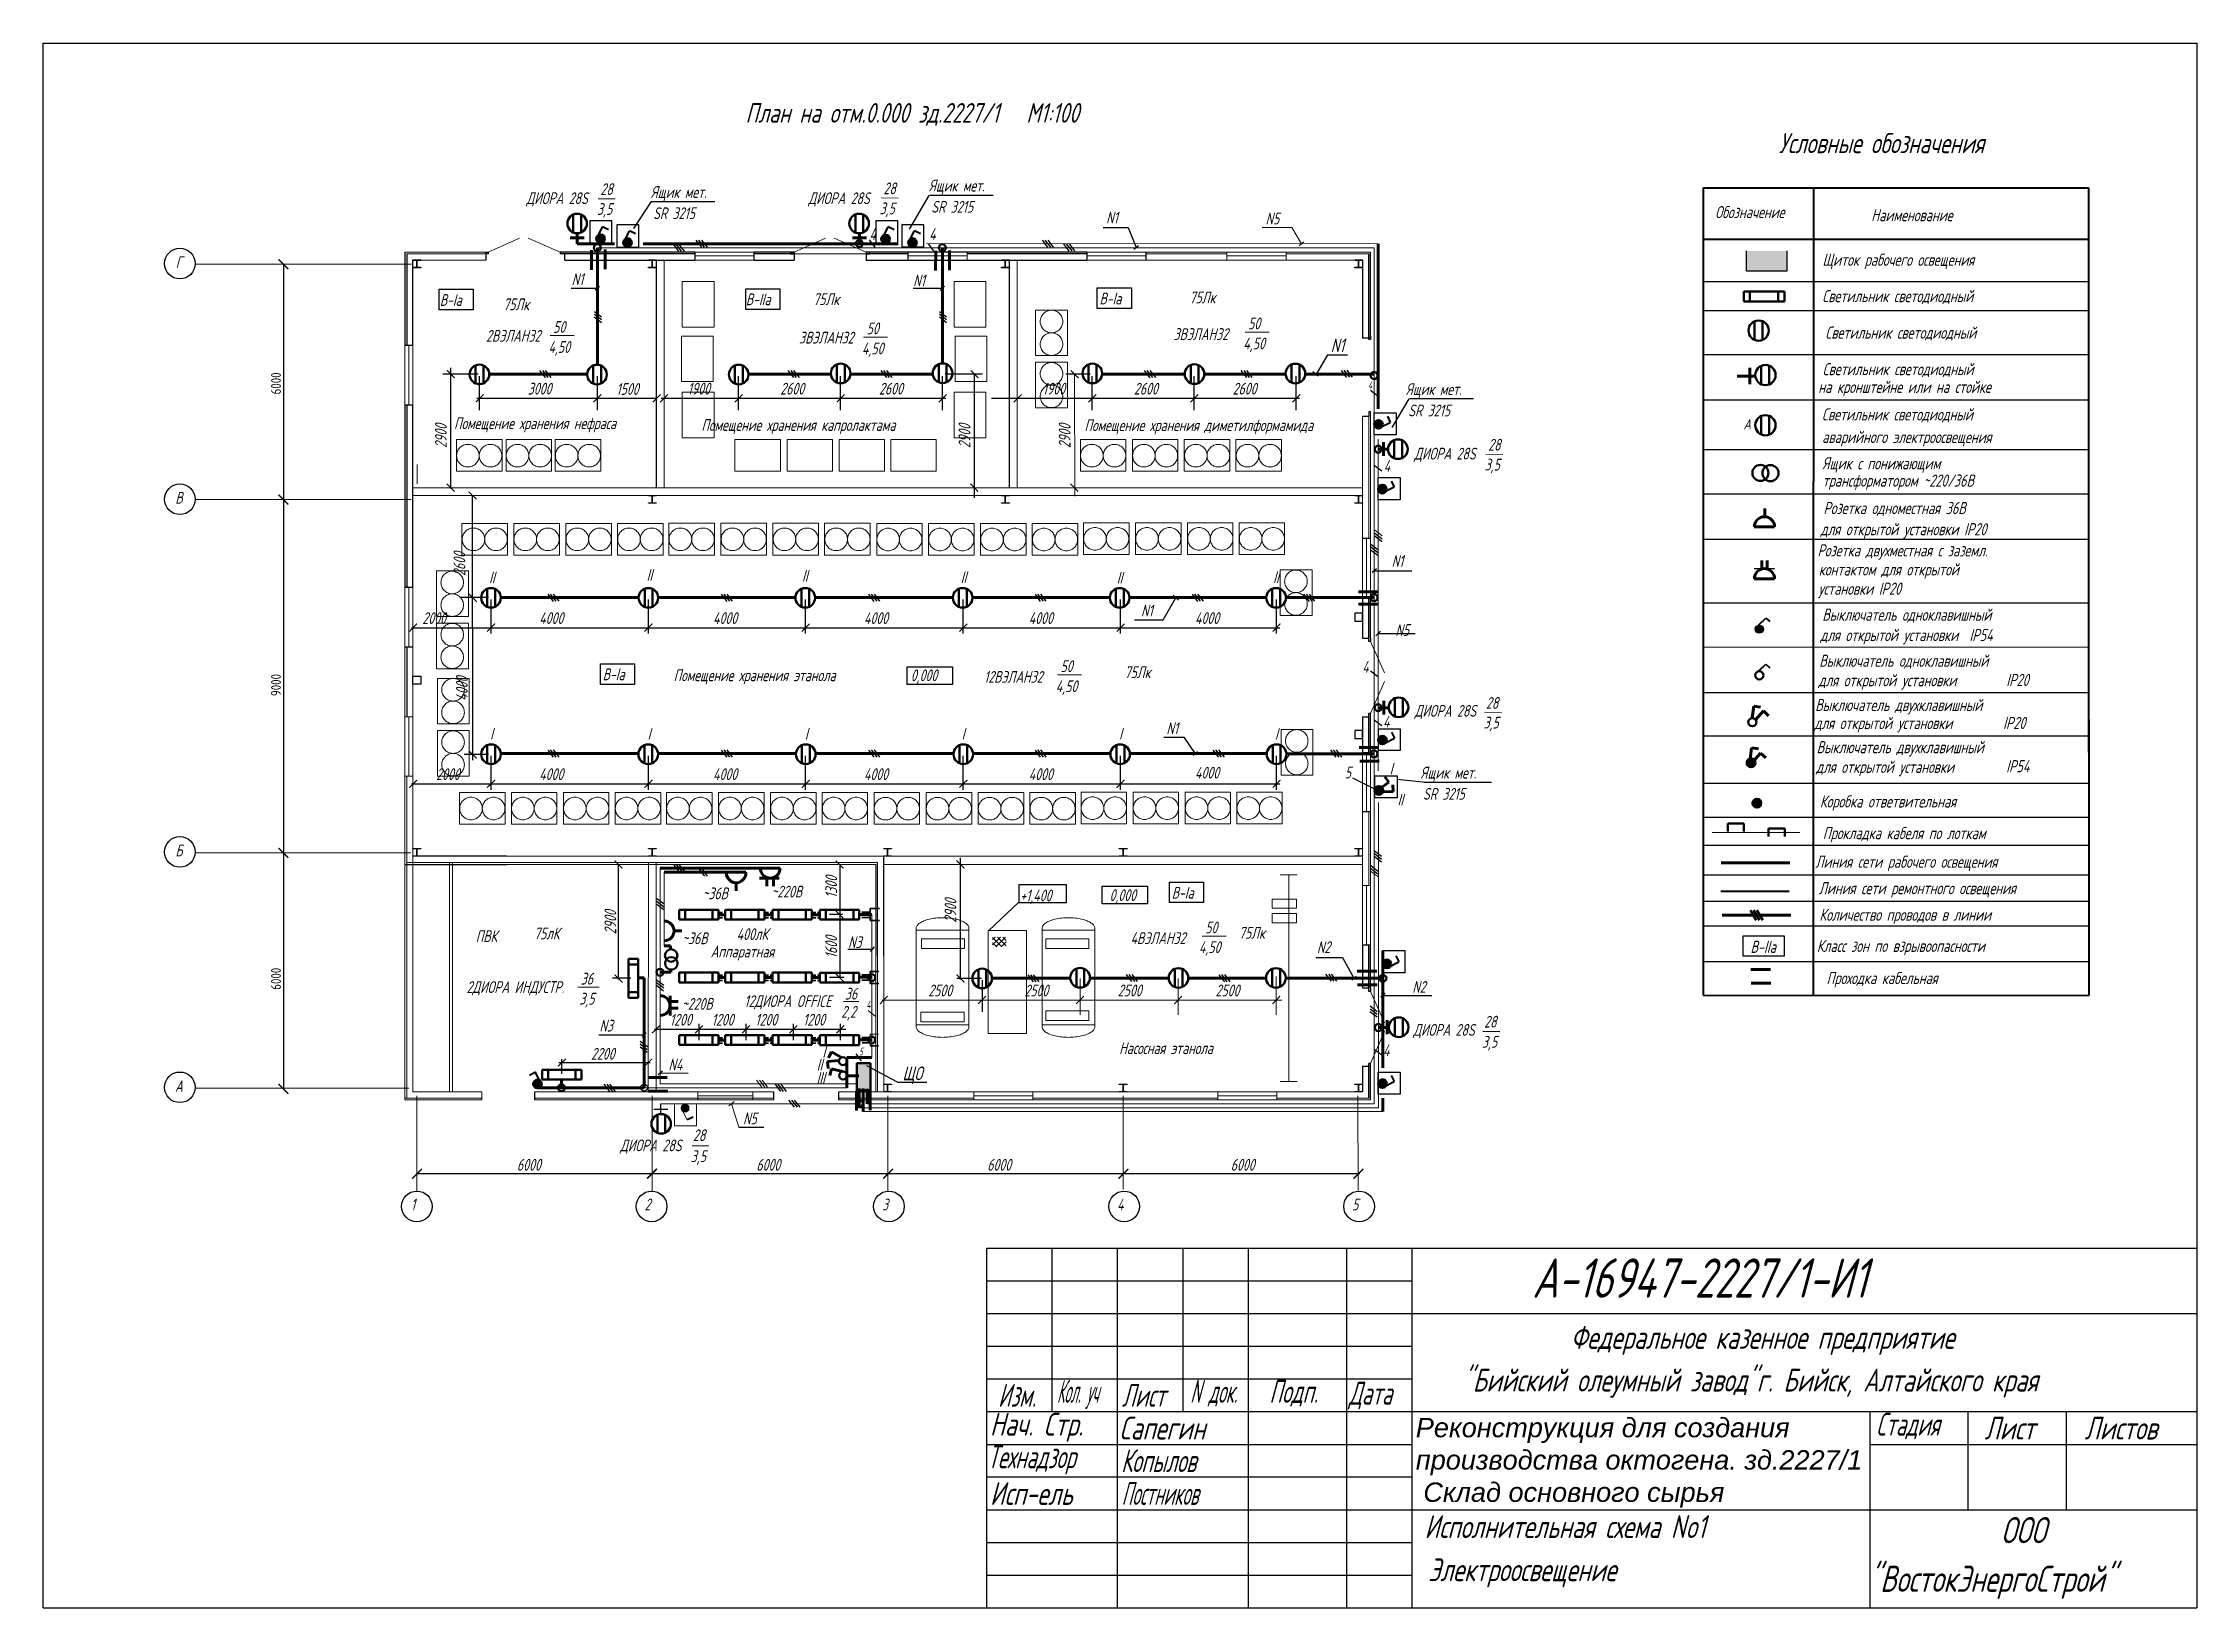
# Model space of a CAD drawing. Header units: millimetres. Extents: x 4062 to 5395, y 2467 to 3436.
import ezdxf
from ezdxf.enums import TextEntityAlignment as Align

# ---------------------------------------------------------------- set-up
doc = ezdxf.new("R2010")
doc.units = ezdxf.units.MM
for name, pattern in [('ACAD_ISO02W100', [15, 12, -3]), ('ACAD_ISO04W100', [30, 24, -3, 0, -3]), ('gost5', [7, 5, -2, 0])]:
    doc.linetypes.add(name, pattern=pattern)
for name, color, linetype in [('$OSIZ', 7, 'Continuous'), ('блок', 7, 'Continuous'), ('вид', 7, 'Continuous'), ('НОВЫЙ', 7, 'Continuous'), ('Сила', 7, 'Continuous'), ('текст', 7, 'Continuous')]:
    doc.layers.add(name, color=color, linetype=linetype)
for name, color, linetype, lineweight in [('кабель', 1, 'Continuous', 60), ('КаБель силовой (Вновь)', 1, 'Continuous', 60), ('лампа', 6, 'Continuous', 50), ('Освещение', 160, 'Continuous', 40), ('Осевая линия', 1, 'Continuous', 13), ('размеры', 82, 'Continuous', 25), ('рамка толстая', 7, 'Continuous', 60), ('строит', 7, 'Continuous', 30), ('Строительный', 7, 'Continuous', 25), ('тонкая', 190, 'Continuous', 25), ('ТОНКИЕ', 150, 'Continuous', 9), ('уровни', 5, 'Continuous', 25), ('Эл. аппараты (Вновь)', 93, 'Continuous', 50), ('Элемент эл. схем', 7, 'Continuous', 35), ('ЭМО', 7, 'Continuous', 15)]:
    doc.layers.add(name, color=color, linetype=linetype, lineweight=lineweight)
doc.styles.add('GOST', font='gost.shx', dxfattribs={"oblique": 15})
doc.styles.add('GOST 2.304', font='CS_Gost2304.shx')
doc.styles.add('Simplex', font='simplex.shx', dxfattribs={"width": 0.7, "oblique": 15})
doc.styles.get("Standard").update_dxf_attribs({"font": 'arial.ttf'})
doc.linetypes.add('GODOGRAPH', pattern='A,4.163001,-0.003665,["o",Standard,S=2.5,R=0,X=0,Y=-0.833333],-1.662353,4.17098', length=9.999999)

msp = doc.modelspace()

# ---------------------------------------------------------------- texts
at = {"color": 0, "lineweight": 35, "style": 'Simplex', "oblique": 15, "width": 0.7}
msp.add_text('Условные обозначения', height=12.531, dxfattribs=at).set_placement((5136, 3367.9))
at = {"lineweight": 20, "style": 'Simplex', "oblique": 15, "width": 0.7}
for s, height, p in [('28', 7.29, (4410.4, 3342)), ('28', 7.29, (4585.6, 3342.5)), ('ДИОРА 28S', 7.29, (4379.8, 3336.4)), ('3,5', 7.29, (4409.2, 3329.7)), ('ДИОРА 28S', 7.29, (4554.3, 3336.4)), ('3,5', 7.29, (4584.1, 3330.1)), ('50', 7.29, (4811.2, 3258.9)), ('2ВЭЛАН32', 7.29, (4352.6, 3251.2)), ('50', 7.29, (4381.1, 3256.7)), ('3ВЭЛАН32', 7.29, (4546.4, 3250.1)), ('50', 7.29, (4575.1, 3255.8)), ('3ВЭЛАН32', 7.29, (4778.2, 3252.3)), ('4,50', 7.29, (4811.2, 3246.5)), ('4,50', 7.29, (4381.1, 3244.3)), ('4,50', 7.29, (4575.1, 3243.4)), ('28', 7.29, (4959.9, 3183.8)), ('ДИОРА 28S', 7.29, (4929.3, 3178.3)), ('3,5', 7.29, (4958.6, 3171.5)), ('50', 7.29, (4695.1, 3046.7)), ('12ВЭЛАН32', 7.29, (4662.1, 3040.1)), ('4,50', 7.29, (4695.1, 3034.3)), ('ДИОРА 28S', 7.29, (4929.6, 3019.1)), ('28', 7.29, (4958.5, 3024)), ('3,5', 7.29, (4957.9, 3011.8)), ('~36В', 7.29, (4477.6, 2906.1)), ('~220В', 7.29, (4521.9, 2907.2)), ('~36В', 7.29, (4465, 2878.3)), ('4ВЭЛАН32', 7.29, (4751.7, 2878.4)), ('4,50', 7.29, (4783.7, 2872.8)), ('50', 7.29, (4784.7, 2885)), ('В-IIа', 7.52, (5126.3, 2872.9)), ('2ДИОРА ИНДУСТР.', 7.286, (4353.9, 2848.1)), ('36', 7.29, (4398.2, 2853.3)), ('3,5', 7.29, (4398.2, 2840.9)), ('~220В', 7.29, (4466.5, 2837.7)), ('12ДИОРА OFFICE', 7.286, (4522.6, 2839.4)), ('2,2', 7.29, (4560.2, 2832.8)), ('36', 7.29, (4561.7, 2844)), ('ДИОРА 28S', 7.29, (4928.7, 2821.6)), ('28', 7.29, (4957.4, 2826.7)), ('3,5', 7.29, (4956.9, 2814.2)), ('28', 7.29, (4467.7, 2756.4)), ('ДИОРА 28S', 7.29, (4437.8, 2750.1)), ('3,5', 7.29, (4467.2, 2743.4))]:
    msp.add_text(s, height=height, dxfattribs=at).set_placement(p, align=Align.CENTER)
for s, height, p in [('Обозначение', 7.519, (5096.6, 3327.7)), ('Наименование', 7.519, (5193.2, 3325.8)), ('4', 7.29, (4573.1, 3314.2)), ('4', 7.29, (4610.1, 3314.2)), ('N1', 7.29, (4719.6, 3324.4)), ('N1', 7.29, (4388.8, 3286.3)), ('Щиток рабочего освещения', 7.519, (5163, 3298.2)), ('75Лк', 7.29, (4538.3, 3273.9)), ('N1', 7.29, (4600.2, 3285.5)), ('Светильник светодиодный', 7.519, (5162.9, 3275.7)), ('75Лк', 7.29, (4346.4, 3270.7)), ('N1', 8.5, (4858.6, 3244.7)), ('Светильник светодиодный', 7.519, (5164.8, 3253.1)), ('на кронштейне или на стойке', 7.519, (5160.4, 3219.5)), ('Светильник светодиодный', 7.519, (5163.1, 3230.5)), ('Светильник светодиодный', 7.519, (5162.7, 3202.5)), ('аварийного электроосвещения', 7.519, (5162.8, 3188.5)), ('4', 7.29, (4891.4, 3170.7)), ('Ящик с понижающим ', 7.519, (5163, 3172.2)), ('трансформатором ~220/36В', 7.519, (5163, 3161.5)), ('Розетка одноместная 36В', 7.519, (5163.6, 3144.5)), ('для открытой установки IP20', 7.519, (5161.8, 3131.4)), ('Розетка двухместная с заземл.', 7.519, (5159.9, 3118.3)), ('N1', 7.29, (4896.3, 3111.8)), ('контактом для открытой ', 7.519, (5160.7, 3106.5)), ('установки IP20', 7.519, (5160.5, 3094.6)), ('N1', 7.29, (4741.2, 3081.1)), ('Выключатель одноклавишный', 7.519, (5162.9, 3078.5)), ('N5', 7.29, (4898.7, 3069.1)), ('для открытой установки  IP54', 7.519, (5161.6, 3065.9)), ('4', 7.29, (4878.1, 3046.3)), ('75Лк', 7.29, (4731, 3043)), ('N1', 7.29, (4756.9, 3008.3)), ('4', 7.29, (4891, 3012.4)), ('5', 7.29, (4867.3, 2980.9)), ('Прокладка кабеля по лоткам', 7.519, (5163.2, 2943.3)), ('Линия сети рабочего освещения', 7.519, (5158.6, 2925.6)), ('Линия сети ремонтного освещения', 7.519, (5160.7, 2909.2)), ('Количество проводов в линии', 7.519, (5161.1, 2892.8)), ('N3', 7.29, (4559.9, 2875.9)), ('75Лк', 7.29, (4801.8, 2881.7)), ('N2', 7.29, (4850.1, 2872.8)), ('Класс зон по взрывоопасности', 7.519, (5159.5, 2873.5)), ('N2', 7.29, (4909.1, 2848.2)), ('Проходка кабельная', 7.519, (5165.5, 2853.6)), ('N3', 7.29, (4406, 2824.2)), ('4', 7.29, (4891, 2809)), ('N4', 7.29, (4448.7, 2800.1)), ('N5', 7.29, (4494.9, 2766.8))]:
    msp.add_text(s, height=height, dxfattribs=at).set_placement(p)
at = {"lineweight": 0, "oblique": 15, "width": 0.7}
for s, height, style, p in [('N5', 7.29, 'Simplex', (4818.3, 3323.8)), ('75Лк', 7.29, 'Simplex', (4771.2, 3275)), ('4', 4.86, 'GOST', (4571.2, 2838.5))]:
    msp.add_text(s, height=height, dxfattribs=dict(at, style=style)).set_placement(p)
at = {"color": 0, "linetype": 'Continuous', "lineweight": 20, "style": 'Simplex', "oblique": 15, "width": 0.7}
for s, p in [('Г', (4145.7, 3300.5)), ('В', (4145.7, 3154.6)), ('Б', (4145.7, 2936.3)), ('А', (4145.7, 2790.5)), ('1', (4290.6, 2717.2)), ('2', (4435.8, 2717.2)), ('3', (4582.8, 2717.2)), ('4', (4728.4, 2717.2)), ('5', (4873.8, 2717.2))]:
    msp.add_text(s, height=7.29, dxfattribs=at).set_placement(p, align=Align.MIDDLE)
at = {"lineweight": 30, "style": 'GOST', "oblique": 15, "width": 0.7}
for s, p in [('4', (4881.7, 3221.9)), ('5', (4566.6, 2809.4))]:
    msp.add_text(s, height=4.86, dxfattribs=at).set_placement(p)
at = {"color": 5, "linetype": 'gost5', "lineweight": 40, "style": 'GOST', "oblique": 15}
msp.add_text('А', height=6.27, dxfattribs=at).set_placement((5116.4, 3197), align=Align.CENTER)
at = {"linetype": 'Continuous', "lineweight": 20, "style": 'Simplex', "oblique": 15, "width": 0.7}
for s, height, p in [('Выключатель одноклавишный ', 7.519, (5161, 3050)), ('для открытой установки', 7.519, (5160.5, 3037.9)), ('IP20', 7.52, (5276.8, 3038.1)), ('Выключатель двухклавишный ', 7.519, (5158.5, 3022.6)), ('для открытой установки', 7.519, (5158, 3011.4)), ('IP20', 7.52, (5274.8, 3011.5)), ('Выключатель двухклавишный ', 7.519, (5159.4, 2996.5)), ('для открытой установки', 7.519, (5159, 2984.3)), ('IP54', 7.52, (5276.7, 2984.7)), ('Коробка ответвительная', 7.519, (5161.4, 2962.9))]:
    msp.add_text(s, height=height, dxfattribs=at).set_placement(p)
at = {"color": 0, "lineweight": 20, "style": 'Simplex', "oblique": 15, "width": 0.7}
msp.add_text('ЩО', height=8.5, dxfattribs=at).set_placement((4599.7, 2794.1), align=Align.CENTER)
at = {"color": 18, "lineweight": -2, "true_color": 0x000000, "style": 'Simplex', "oblique": 15}
for s, height, width, p in [('А-16947-2227/1-И1', 24.3, 0.7, (4983.3, 2659.5)), ('Федеральное казенное предприятие', 14.175, 0.7, (5007.1, 2627.8)), ('"Бийский олеумный завод"г. Бийск, Алтайского края', 14.175, 0.7, (4940.6, 2601.4)), ('Изм.', 14.18, 0.6, (4652.7, 2592)), ('Кол. уч', 14.18, 0.4, (4689.1, 2594.4)), ('Лист', 14.18, 0.6, (4729.4, 2592)), ('N', 14.2, 0.5, (4771.6, 2594.4)), ('док.', 14.18, 0.5, (4782.9, 2594.4)), ('Подп.', 14.18, 0.6, (4820.6, 2594.4)), ('Дата', 14.18, 0.6, (4869.8, 2593.3)), ('Нач. Стр.', 14.18, 0.7, (4647.7, 2574.1)), ('Стадия', 14.18, 0.6, (5196.2, 2574.1)), ('Сапегин', 14.18, 0.7, (4727.8, 2571.7)), ('Лист', 14.18, 0.7, (5263.3, 2571.7)), ('Листов', 14.18, 0.7, (5325.2, 2571.7)), ('Технадзор', 14.18, 0.6, (4646.3, 2553.9)), ('Копылов', 14.18, 0.6, (4728.9, 2551.5)), ('Исп-ель', 14.18, 0.7, (4647.7, 2531.2)), ('Постников', 14.18, 0.5, (4729.2, 2531.2)), ('Исполнительная схема No1  ', 14.175, 0.7, (4916.7, 2510.7)), ('ООО', 16.2, 0.7, (5273.5, 2507.5)), ('Электроосвещение ', 14.175, 0.7, (4919, 2484)), ('"ВостокЭнергоСтрой"', 16.2, 0.7, (5191.9, 2477.4))]:
    msp.add_text(s, height=height, dxfattribs=dict(at, width=width)).set_placement(p)
at = {"char_height": 6.07, "attachment_point": 5, "rotation": 90, "style": 'GOST 2.304'}
for s, insert in [('\\A1;6000', (4205.8, 3225.4)), ('\\A1;9000', (4205.8, 3038.7)), ('\\A1;6000', (4205.8, 2856.9))]:
    msp.add_mtext(s, dxfattribs=dict(at, insert=insert))
at = {"insert": (4911.3, 2585.1), "char_height": 12, "attachment_point": 1}
msp.add_mtext_dynamic_manual_height_columns('\\A1;{\\fArial|b0|i1|c204|p34;Реконструкция для создания производства октогена. зд.2227/1  Склад основного сырья}', width=275.975, gutter_width=12.5, heights=[0], dxfattribs=at)
at = {"layer": 'НОВЫЙ', "color": 0, "lineweight": 20, "style": 'Simplex', "oblique": 15, "width": 0.7}
for s, p in [('В-Iа', (4307.2, 3273.4)), ('В-IIа', (4496.6, 3273.8)), ('В-Iа', (4715.5, 3274.3)), ('В-Iа', (4408, 3041.7)), ('В-Iа', (4760.2, 2906.5))]:
    msp.add_text(s, height=7.29, dxfattribs=at).set_placement(p)
at = {"layer": 'размеры', "color": 0, "lineweight": 20, "style": 'Simplex', "oblique": 15, "width": 0.7}
for s, p in [('3000', (4361.6, 3218.5)), ('1500', (4416.4, 3218.3)), ('1900', (4460.5, 3218.5)), ('2600', (4517.9, 3218.5)), ('2600', (4579, 3218.5)), ('1900', (4680.3, 3218.5)), ('2600', (4736.8, 3218.5)), ('2600', (4797.9, 3218.5)), ('2000', (4296.4, 3076.5)), ('4000', (4368.7, 3076.5)), ('4000', (4476.3, 3076.5)), ('4000', (4569.7, 3076.5)), ('4000', (4671.7, 3076.5)), ('4000', (4774.6, 3076.5)), ('0,000', (4598.7, 3041.1)), ('2000', (4304.9, 2979.9)), ('4000', (4368.7, 2979.9)), ('4000', (4476.3, 2979.9)), ('4000', (4569.7, 2979.9)), ('4000', (4671.7, 2979.9)), ('4000', (4774.6, 2980.8)), ('2500', (4609.5, 2846)), ('2500', (4669, 2846)), ('2500', (4726.8, 2846)), ('2500', (4787.3, 2846)), ('1200', (4449.5, 2827.9)), ('1200', (4475.4, 2827.9)), ('1200', (4502.4, 2827.9)), ('1200', (4532, 2827.9)), ('2200', (4400.8, 2806.8)), ('6000', (4354.9, 2738.1)), ('6000', (4503.1, 2738.1)), ('6000', (4646, 2738.1)), ('6000', (4796.7, 2738.1))]:
    msp.add_text(s, height=7.29, dxfattribs=at).set_placement(p)
for s, p in [('2900', (4311.5, 3185.4)), ('2900', (4635.6, 3185.4)), ('2900', (4697.6, 3185.4)), ('2600', (4323, 3106.2)), ('4000', (4324.5, 3029)), ('1300', (4553.1, 2906.8)), ('2900', (4626.9, 2891.6)), ('2900', (4416.4, 2884.4)), ('1600', (4553.1, 2869.5))]:
    msp.add_text(s, height=7.29, rotation=90, dxfattribs=at).set_placement(p)
at = {"layer": 'строит', "lineweight": 35, "style": 'Simplex', "oblique": 15, "width": 0.7}
msp.add_text('План на отм.0.000 зд.2227/1   М1:100', height=12.144, dxfattribs=at).set_placement((4496.4, 3386.8))
at = {"layer": 'текст', "lineweight": 20, "style": 'Simplex', "oblique": 15, "width": 0.7}
for s, p in [('Ящик мет.', (4437.9, 3340.2)), ('Ящик мет.', (4610, 3344.2)), ('SR 3215', (4439.2, 3327.1)), ('SR 3215', (4611.4, 3331.1)), ('Ящик мет.', (4905.2, 3218.2)), ('SR 3215', (4906.6, 3205)), ('Ящик мет.', (4914.3, 2980.8)), ('SR 3215', (4915.7, 2967.7)), ('I', (4544, 2807.9)), ('II', (4540.5, 2800.1)), ('I', (4540.4, 2791.9)), ('II', (4542.1, 2791.9))]:
    msp.add_text(s, height=7.29, dxfattribs=at).set_placement(p)
at = {"layer": 'текст', "color": 0, "lineweight": 20, "style": 'Simplex', "oblique": 15, "width": 0.7}
for s, p in [('Помещение хранения нефраса', (4316, 3197.1)), ('Помещение хранения капролактама', (4469.1, 3196)), ('Помещение хранения диметилформамида', (4706.2, 3195.9)), ('Помещение хранения этанола', (4451.9, 3041.1)), ('Насосная этанола', (4727.7, 2810.3))]:
    msp.add_text(s, height=7.286, dxfattribs=at).set_placement(p)
at = {"layer": 'текст', "lineweight": 20, "style": 'Simplex', "oblique": 15, "width": 0.7}
for s, p in [('II', (4343.1, 3109)), ('II', (4440.6, 3110.5)), ('II', (4536.8, 3110)), ('II', (4635, 3109.1)), ('II', (4731.6, 3108.8)), ('II', (4828.4, 3109.1)), ('I', (4342, 3012.2)), ('I', (4439.5, 3012.2)), ('I', (4536.8, 3012.2)), ('I', (4633.9, 3012.2)), ('I', (4731.3, 3012.2)), ('I', (4827.8, 3012.2)), ('I', (4898.8, 2990.6)), ('II', (4905.4, 2971.4))]:
    msp.add_text(s, height=7.29, rotation=180, dxfattribs=at).set_placement(p)
at = {"layer": 'ТОНКИЕ', "color": 0, "lineweight": 20, "ltscale": 10, "char_height": 7.29, "attachment_point": 1, "style": 'Simplex'}
for s, insert in [('+1,400', (4666.4, 2912.1)), ('0,000', (4721.7, 2912.3))]:
    msp.add_mtext_dynamic_manual_height_columns(s, width=2711.008, gutter_width=4250.4, heights=[0], dxfattribs=dict(at, insert=insert))
at = {"layer": 'уровни', "color": 0, "lineweight": 20, "style": 'Simplex', "oblique": 15, "width": 0.7}
for s, p in [('ПВК', (4329.4, 2879.6)), ('75лК', (4365.5, 2881.3)), ('400лК', (4490.9, 2880.9)), ('Аппаратная', (4474.8, 2870.1))]:
    msp.add_text(s, height=7.29, dxfattribs=at).set_placement(p)

# ---------------------------------------------------------------- blocks, each defined once
blk = doc.blocks.new('APF064500')
at = {"ltscale": 100}
for p, q in [((-100, 186.5), (-100, 198)), ((-100, 198), (100, 198)), ((-16.5, 186.5), (-100, 186.5)), ((-100, 0), (-100, 11.5)), ((-100, 11.5), (-16.5, 11.5)), ((100, 0), (-100, 0)), ((-3.5, 24.5), (-3.5, 173.5)), ((3.5, 24.5), (3.5, 173.5)), ((100, 186.5), (16.5, 186.5)), ((16.5, 11.5), (100, 11.5)), ((100, 198), (100, 186.5)), ((100, 11.5), (100, 0))]:
    blk.add_line(p, q, dxfattribs=at)
for centre, start, end in [((-16.5, 173.5), 0, 90), ((-16.5, 24.5), 270, 0), ((16.5, 173.5), 90, 180), ((16.5, 24.5), 180, 270)]:
    blk.add_arc(centre, 13, start, end, dxfattribs=at)
blk = doc.blocks.new('*U6')
at = {"layer": 'Освещение', "lineweight": 50, "ltscale": 100}
blk.add_hatch(color=256, dxfattribs=at).paths.add_polyline_path([(-5, 2.49), (-5, -2.51), (5, -2.51), (5, 2.49)])
at = {"layer": 'Освещение', "lineweight": 50}
for p, q in [((-5, -2.51), (-5, 2.49)), ((-5, 2.49), (5, 2.49)), ((5, 2.49), (5, -2.51)), ((5, -2.51), (-5, -2.51))]:
    blk.add_line(p, q, dxfattribs=at)
blk = doc.blocks.new('_ArchTick')
at = {"color": 0, "linetype": 'ByBlock', "const_width": 0.15}
blk.add_lwpolyline([(-0.5, -0.5), (0.5, 0.5)], dxfattribs=at)
blk = doc.blocks.new('A$C037E41F2')
at = {"layer": 'Сила', "color": 114, "lineweight": 50}
for centre in [(1.53, 1.57), (3.44, 1.53)]:
    blk.add_circle(centre, 1.53, dxfattribs=at)
blk = doc.blocks.new('*U3')
at = {"layer": 'ЭМО', "color": 94, "lineweight": 53}
for p, q in [((-1.52, 1.25), (-0.08, -1.25)), ((-0.72, 1.25), (0.72, -1.25)), ((0.08, 1.25), (1.52, -1.25))]:
    blk.add_line(p, q, dxfattribs=at)

# ---------------------------------------------------------------- hatches: boundary and pattern name
for points in [[(4406.7, 3317.5, -1), (4406.7, 3312.6, -1)], [(4423.4, 3315, -1), (4423.4, 3310.1, -1)], [(4583.1, 3317.3, -1), (4583.1, 3312.4, -1)], [(4599.8, 3315, -1), (4599.8, 3310.2, -1)], [(4890.6, 3200.1, 1), (4885.7, 3200.1, 1)], [(4893, 3160, 1), (4888.1, 3160, 1)], [(4893.1, 3004.7, 1), (4888.3, 3004.7, 1)], [(5118.5, 2993.1, -1), (5119.4, 2988.2, -1)], [(4890.8, 2972.8, 1), (4886.1, 2974.1, 1)], [(4895.8, 2866.1, 1), (4891, 2866.1, 1)], [(4367.7, 2794.3, 1), (4367.7, 2789.4, 1)], [(4893.1, 2792, 1), (4888.2, 2792, 1)]]:
    msp.add_hatch(color=0).paths.add_polyline_path(points)
h = msp.add_hatch(color=5)
h.dxf.hatch_style = 1
h.paths.add_polyline_path([(5141, 3294.8), (5141, 3307.4), (5115.9, 3307.4), (5115.9, 3294.8)])
edge = h.paths.add_edge_path()
edge.add_line((5115.9, 3307.4), (5141, 3307.4))
at = {"lineweight": 0}
msp.add_hatch(color=0, dxfattribs=at).paths.add_polyline_path([(4459, 2774.4, 1), (4459, 2779.2, 1)])
at = {"layer": 'вид'}
for points in [[(5123.6, 3075.8, 1), (5124.3, 3070.8, 1)], [(5121.9, 2968, 1), (5122.7, 2963, 1)]]:
    msp.add_hatch(color=0, dxfattribs=at).paths.add_polyline_path(points)
at = {"layer": 'ТОНКИЕ', "lineweight": 5, "ltscale": 10}
h = msp.add_hatch(dxfattribs=at)
h.set_pattern_fill('ANSI37', color=0, scale=0.728641)
h.set_pattern_definition([(45, (4600.907, 3804.4142), (-1.635846, 1.635846), []), (135, (4600.907, 3804.4142), (-1.635846, -1.635846), [])])
h.paths.add_polyline_path([(4657.7, 2882.7), (4649.3, 2882.7), (4649.3, 2876.6), (4657.7, 2876.7)])

# ---------------------------------------------------------------- linework, layer by layer
at = {"layer": '$OSIZ', "color": 0, "lineweight": 30}
for centre in [(4146.3, 3299.6), (4146.3, 3153.7), (4146.3, 2935.4), (4146.3, 2789.7), (4293, 2716), (4438.3, 2716), (4585.2, 2716), (4730.8, 2716), (4876.2, 2716)]:
    msp.add_circle(centre, 9.48, dxfattribs=at)
at = {"color": 0, "lineweight": 40}
for p, q in [((5089.2, 3346.5), (5089.2, 2846.7)), ((5123.4, 3075.8), (5128, 3080.2)), ((5128, 3080.2), (5130.4, 3078)), ((5123.4, 3047.2), (5128, 3051.6)), ((5128, 3051.6), (5130.4, 3049.4)), ((5327.9, 3017.3), (5327.9, 2846.6))]:
    msp.add_line(p, q, dxfattribs=at)
at = {"lineweight": 40}
for p, q in [((5157.4, 3346.9), (5157.2, 2982.1)), ((5327.7, 3346.5), (5327.7, 2997.1)), ((5157.2, 3030.4), (5157.2, 2846.7))]:
    msp.add_line(p, q, dxfattribs=at)
at = {"lineweight": 20}
for p, q in [((4405.3, 3339.7), (4415.8, 3339.7)), ((4580.3, 3340.2), (4590.8, 3340.1)), ((4375.5, 3255.1), (4390.4, 3255.1)), ((4569.4, 3254.1), (4584.3, 3254.1)), ((4805.6, 3257.2), (4820.5, 3257.2)), ((4954.7, 3181.6), (4965.2, 3181.5)), ((4689.5, 3045.1), (4704.4, 3045.1)), ((4953.8, 3021.9), (4964.3, 3021.8)), ((4779.1, 2883.3), (4794, 2883.3)), ((4392.6, 2851.7), (4405.8, 2851.7)), ((4557, 2842.8), (4566.6, 2842.8)), ((4463.3, 2753.4), (4473.8, 2753.4))]:
    msp.add_line(p, q, dxfattribs=at)
for p, q in [((4427.2, 3321.3), (4438.2, 3338.1)), ((4438, 3338), (4477.5, 3338)), ((4598, 3320.8), (4610.1, 3341.7)), ((4610.2, 3342), (4649.6, 3342)), ((4717.8, 3322), (4733.3, 3322)), ((4733.2, 3322), (4738.2, 3309.5)), ((4210.4, 3299.1), (4210.4, 2788.7)), ((4388.4, 3284.3), (4404.8, 3284.3)), ((4600.2, 3284.3), (4618.1, 3284.3)), ((4856.7, 3243.2), (4849.2, 3230.4)), ((4856.7, 3243.2), (4869, 3243.2)), ((4337.7, 3231.1), (4342.9, 3231.1)), ((4342.9, 3230.4), (4342.9, 3230.4)), ((4342.9, 3230.4), (4342.9, 3230.4)), ((4896.7, 3198.2), (4907.2, 3215.8)), ((4907.3, 3216), (4946.9, 3216)), ((4885.6, 3109.4), (4908.9, 3109.4)), ((4754.9, 3079.1), (4762.8, 3092.7)), ((4737.1, 3079), (4754.9, 3079)), ((4888, 3070.7), (4910.8, 3070.7)), ((4755.3, 3006.5), (4767.7, 3006.5)), ((4767.7, 3006.5), (4774.7, 2996.2)), ((4899.8, 2980.4), (4917.5, 2978.5)), ((4916.4, 2978.6), (4958.2, 2978.6)), ((4417.8, 2856.4), (4417.8, 2927.7)), ((4554.7, 2927.6), (4554.7, 2857.7)), ((4556.5, 2896.6), (4548.5, 2896.6)), ((4559.8, 2875.2), (4574.8, 2875.2)), ((4849.4, 2870), (4865.9, 2870)), ((4865.9, 2870), (4873, 2857.2)), ((4425.4, 2857.2), (4414.1, 2857.2)), ((4642.4, 2857.1), (4627.3, 2857.1)), ((4642.8, 2856), (4642.8, 2836.4)), ((4890.9, 2846.6), (4921.2, 2846.6)), ((4467.8, 2818.8), (4467.8, 2829)), ((4496.9, 2818.8), (4496.9, 2829)), ((4526.1, 2818.8), (4526.1, 2829)), ((4555.2, 2818.8), (4555.2, 2829)), ((4405.7, 2822.1), (4433.7, 2822.1)), ((4382.7, 2798), (4382.7, 2807.1)), ((4445.1, 2799.7), (4442.3, 2797.4)), ((4443.6, 2798.6), (4460.9, 2798.5)), ((4448.3, 2775.9), (4439.7, 2775.9)), ((4492.2, 2765), (4507.8, 2765)), ((4589.4, 2736.2), (4293.1, 2736.2)), ((4662.3, 2736.2), (4579.7, 2736.2)), ((4876.6, 2736.2), (4652.6, 2736.2))]:
    msp.add_line(p, q)
at = {"lineweight": 0}
for p, q in [((4816.3, 3322), (4834.6, 3322)), ((4834.6, 3322), (4840.5, 3311.9)), ((4841.9, 3313.1), (4839.1, 3310.6)), ((4489.3, 2780.9), (4486, 2778.2)), ((4492.2, 2765), (4487.7, 2779.5))]:
    msp.add_line(p, q, dxfattribs=at)
at = {"lineweight": 60}
for p, q in [((4387.9, 3315.6), (4396.5, 3315.6)), ((4392.2, 3318.3), (4392.2, 3312.3)), ((4392.2, 3315.9), (4392.2, 3311.9)), ((4562.6, 3315.6), (4571.2, 3315.6)), ((4566.9, 3318.3), (4566.9, 3312.3)), ((4566.9, 3315.9), (4566.9, 3311.9)), ((4891.3, 3189.1), (4891.3, 3180.5)), ((5120.8, 3136.6), (5133.4, 3136.6)), ((5120.8, 3104.5), (5133.4, 3104.5)), ((4891.6, 3029), (4891.6, 3020.4)), ((4449.9, 2875.2), (4449.9, 2877.2)), ((4893.5, 2831.2), (4893.5, 2822.6))]:
    msp.add_line(p, q, dxfattribs=at)
at = {"lineweight": 30}
for p, q in [((4739.6, 3310.6), (4736.8, 3308.4)), ((4406.1, 3285.4), (4403.3, 3283.2)), ((4619.5, 3285.6), (4616.8, 3283)), ((4850.8, 3229.8), (4847.6, 3232.6)), ((4886.9, 3110.6), (4884.3, 3108.3)), ((5120.8, 3110.8), (5133.4, 3110.8)), ((4764.4, 3091.3), (4761.2, 3094.1)), ((4889.4, 3072.1), (4886.6, 3069.2)), ((4776.1, 2997.3), (4773.4, 2995.1)), ((5114, 2870.9), (5114, 2883.4)), ((5114, 2883.4), (5139.2, 2883.4)), ((5139.2, 2883.4), (5139.2, 2870.9)), ((4576.1, 2876.6), (4573.5, 2873.8)), ((5139.2, 2870.9), (5114, 2870.9)), ((4874.4, 2858.3), (4871.6, 2856.1)), ((4892.3, 2847.7), (4889.6, 2845.5)), ((4434.9, 2823.4), (4432.4, 2820.8)), ((4952.8, 2824.4), (4963.3, 2824.3))]:
    msp.add_line(p, q, dxfattribs=at)
at = {"color": 5}
for p, q in [((5115.9, 3294.8), (5115.9, 3307.4)), ((5141, 3307.4), (5141, 3294.8)), ((5141, 3294.8), (5115.9, 3294.8))]:
    msp.add_line(p, q, dxfattribs=at)
at = {"color": 6, "lineweight": 50}
for p, q in [((5120.9, 3263.7), (5120.9, 3252.4)), ((5125.9, 3263.9), (5125.9, 3252.2)), ((5125.1, 3236.3), (5125.1, 3225)), ((5130.1, 3236.5), (5130.1, 3224.8)), ((5125.1, 3205.2), (5125.1, 3193.9)), ((5130.1, 3205.4), (5130.1, 3193.7))]:
    msp.add_line(p, q, dxfattribs=at)
at = {"color": 0}
for p, q in [((4314, 3160.4), (4314, 3235)), ((4331.8, 3208.9), (4331.8, 3229.9)), ((4404.7, 3208.9), (4404.7, 3229.9)), ((4492.1, 3208.9), (4492.1, 3229.9)), ((4555.3, 3208.9), (4555.3, 3229.9)), ((4618.4, 3208.9), (4618.4, 3229.9)), ((4638.2, 3154.6), (4638.2, 3231.6)), ((4711, 3208.9), (4711, 3229.9)), ((4774.1, 3208.9), (4774.1, 3229.9)), ((4837.3, 3208.9), (4837.3, 3229.9)), ((4330.2, 3216.2), (4441, 3216.2)), ((4444.2, 3216.2), (4555, 3216.2)), ((4492.8, 3216.2), (4620.4, 3216.2)), ((4648.6, 3216.2), (4776.2, 3216.2)), ((4663.1, 3216.2), (4774, 3216.2)), ((4711.7, 3216.2), (4839.3, 3216.2)), ((4327.6, 2992.3), (4327.5, 3156)), ((4338.9, 3070.6), (4338.9, 3091.6)), ((4436.3, 3070.6), (4436.3, 3091.6)), ((4533.6, 3070.6), (4533.6, 3091.6)), ((4631.1, 3070.6), (4631.1, 3091.6)), ((4728.5, 3070.6), (4728.5, 3091.6)), ((4825, 3070.6), (4825, 3091.6)), ((4289.6, 3074.2), (4827.2, 3074.2)), ((4338.9, 2973.9), (4338.9, 2994.9)), ((4436.3, 2973.9), (4436.3, 2994.9)), ((4533.6, 2973.9), (4533.6, 2994.9)), ((4631.1, 2973.9), (4631.1, 2994.9)), ((4728.5, 2973.9), (4728.5, 2994.9)), ((4825, 2973.9), (4825, 2994.9)), ((4289.6, 2977.6), (4827.2, 2977.6)), ((4629.4, 2856.4), (4629.4, 2931.7)), ((4556.5, 2896.6), (4548.5, 2896.6)), ((4557.5, 2857.7), (4548.5, 2857.7)), ((4440.1, 2825.6), (4558.6, 2825.6)), ((4380.8, 2805), (4437.5, 2805)), ((4444, 2773.2), (4444, 2779.5))]:
    msp.add_line(p, q, dxfattribs=at)
at = {"color": 0, "lineweight": 0}
for p, q in [((4700.2, 3155.6), (4700.1, 3231.6)), ((4580.9, 2843.7), (4828.4, 2843.7))]:
    msp.add_line(p, q, dxfattribs=at)
at = {"color": 0, "lineweight": 60}
for p, q in [((4894, 3184.8), (4888, 3184.8)), ((4894.3, 3024.7), (4887.9, 3024.7)), ((4894.5, 2826.8), (4888.1, 2826.8))]:
    msp.add_line(p, q, dxfattribs=at)
at = {"color": 0, "linetype": 'GODOGRAPH', "lineweight": 40, "ltscale": 0.5}
msp.add_line((5100, 2911.2), (5142.4, 2911.2), dxfattribs=at)
at = {"color": 0, "ltscale": 0.5}
for q in [(4571.5, 2803.1), (4608.7, 2792.8)]:
    msp.add_line((4590.5, 2792.8), q, dxfattribs=at)
at = {"color": 18, "lineweight": -2, "true_color": 0x000000}
for p, q in [((4645.5, 2690.2), (5394.8, 2690.2)), ((4645.5, 2690.2), (4645.5, 2467.5)), ((4686, 2690.2), (4686, 2589)), ((4726.5, 2690.2), (4726.5, 2467.5)), ((4767, 2690.2), (4767, 2589)), ((4807.5, 2690.2), (4807.5, 2467.5)), ((4868.3, 2690.2), (4868.3, 2467.5)), ((4908.8, 2690.2), (4908.8, 2467.5)), ((4645.5, 2670), (4908.8, 2670)), ((5394.8, 2653.1), (5394.8, 2467.5)), ((4645.5, 2649.7), (4908.8, 2649.7)), ((4908.8, 2649.7), (5394.8, 2649.7)), ((4645.5, 2629.5), (4908.8, 2629.5)), ((4645.5, 2609.2), (4908.8, 2609.2)), ((4645.5, 2589), (5394.8, 2589)), ((5192.3, 2589), (5192.3, 2467.5)), ((5253, 2589), (5253, 2528.2)), ((5313.8, 2589), (5313.8, 2528.2)), ((4645.5, 2568.7), (4908.8, 2568.7)), ((5192.3, 2568.7), (5394.8, 2568.7)), ((4645.5, 2548.5), (4908.8, 2548.5)), ((4645.5, 2528.2), (4908.8, 2528.2)), ((4908.8, 2528.2), (5394.8, 2528.2)), ((4645.5, 2508), (4908.8, 2508)), ((4645.5, 2487.7), (4908.8, 2487.7)), ((4770.4, 2467.5), (5394.8, 2467.5))]:
    msp.add_line(p, q, dxfattribs=at)
at = {"lineweight": 40}
for points in [[(5089.2, 3346.5), (5327.7, 3346.5)], [(5089.2, 3314.7), (5327.7, 3314.7)], [(5089.2, 2846.7), (5327.9, 2846.6)]]:
    msp.add_lwpolyline(points, dxfattribs=at)
for points in [[(4400.1, 3312.4), (4413.7, 3312.4), (4413.7, 3326.1), (4400.1, 3326.1)], [(4577, 3312.4), (4590.6, 3312.4), (4590.6, 3326.1), (4577, 3326.1)], [(4887.9, 3153.4), (4887.9, 3167.1), (4901.6, 3167.1), (4901.6, 3153.4)], [(4596.4, 3050), (4624.5, 3050), (4624.5, 3039), (4596.4, 3039)], [(4888.1, 2998.1), (4888.1, 3011.7), (4901.7, 3011.7), (4901.7, 2998.1)], [(4665.5, 2904.2), (4695.1, 2904.2), (4695.1, 2915), (4665.5, 2915)], [(4717.2, 2914.3), (4745.3, 2914.3), (4745.3, 2903.3), (4717.2, 2903.3)], [(4890.8, 2860.6), (4890.8, 2874.3), (4904.4, 2874.3), (4904.4, 2860.6)], [(4888, 2785.4), (4888, 2799.1), (4901.7, 2799.1), (4901.7, 2785.4)]]:
    msp.add_lwpolyline(points, close=True)
at = {"lineweight": 30}
for points in [[(4416.7, 3309.8), (4430.4, 3309.8), (4430.4, 3323.5), (4416.7, 3323.5)], [(4593.1, 3310), (4606.8, 3310), (4606.8, 3323.6), (4593.1, 3323.6)], [(4306.8, 3283.7), (4327.9, 3283.7), (4327.9, 3270.9), (4306.8, 3270.9)], [(4496.6, 3283.9), (4517.7, 3283.9), (4517.7, 3271.2), (4496.6, 3271.2)], [(4714.1, 3284.5), (4735.3, 3284.5), (4735.3, 3271.8), (4714.1, 3271.8)], [(4885.5, 3193.5), (4885.5, 3207.1), (4899.2, 3207.1), (4899.2, 3193.5)], [(4406.6, 3051.9), (4427.8, 3051.9), (4427.8, 3039.1), (4406.6, 3039.1)], [(4886, 2968.8), (4886, 2982.5), (4899.7, 2982.5), (4899.7, 2968.8)], [(4758.8, 2916.7), (4779.9, 2916.7), (4779.9, 2904), (4758.8, 2904)]]:
    msp.add_lwpolyline(points, close=True, dxfattribs=at)
at = {"color": 0}
for points in [[(5089.2, 3288.5), (5327.7, 3288.5)], [(5089.2, 3270.5), (5327.7, 3270.5)], [(5089.2, 3243.3), (5327.7, 3243.3)], [(5089.2, 3215.3), (5327.7, 3215.3)], [(5089.2, 3184.5), (5327.7, 3184.5)], [(5089.2, 3157.1), (5327.7, 3157.1)], [(5089.2, 3129), (5327.7, 3129)], [(5089.2, 3089.5), (5327.7, 3089.5)], [(5089.2, 3062.3), (5327.9, 3062.2)], [(5089.2, 3034.1), (5327.9, 3034.1)], [(5089.2, 3007.2), (5327.9, 3007.2)], [(5089.2, 2978), (5327.9, 2978)], [(5089.2, 2957), (5327.9, 2957)], [(5089.2, 2939.5), (5327.9, 2939.5)], [(5089.2, 2921.2), (5327.9, 2921.2)], [(5089.2, 2904.9), (5327.9, 2904.9)], [(5089.2, 2889.7), (5327.9, 2889.7)], [(5089.2, 2867.5), (5327.9, 2867.5)], [(5089.2, 2846.6), (5327.9, 2846.6)]]:
    msp.add_lwpolyline(points, dxfattribs=at)
at = {"lineweight": 0}
msp.add_lwpolyline([(4452.4, 2779.4), (4466, 2779.4), (4466, 2765.8), (4452.4, 2765.8)], close=True, dxfattribs=at)
at = {"color": 0, "lineweight": 50}
for centre, radius in [((4404.7, 3309.4), 2.16), ((4566.9, 3312), 2.16), ((4618.2, 3309.4), 2.16), ((4885.5, 3230.3), 2.16), ((4888, 3184.7), 2.16), ((4885.5, 3092.8), 2.16), ((5123.9, 3044.7), 2.51), ((4888, 3024.7), 2.16), ((4885.4, 2996.1), 2.16), ((4443.5, 2860.9), 2.16), ((4574.6, 2857.6), 2.16), ((4890.9, 2857.2), 2.16), ((4888.1, 2826.7), 2.16), ((4574.5, 2819), 2.16), ((4382.5, 2789.4), 2.16), ((4566.8, 2779.6), 2.16)]:
    msp.add_circle(centre, radius, dxfattribs=at)
at = {"color": 0, "lineweight": 30}
for centre in [(5123.9, 3073.3), (5122.3, 2965.5), (5122.4, 2965.7)]:
    msp.add_circle(centre, 2.51, dxfattribs=at)
at = {"color": 0}
msp.add_circle((4433.7, 2789.5), 2.16, dxfattribs=at)
at = {"layer": 'блок', "color": 0, "lineweight": 30}
for p, q in [((4455.2, 3307.3), (4451.8, 3311.7)), ((4456.8, 3307.3), (4453.5, 3311.7)), ((4458.6, 3307.3), (4455.2, 3311.7)), ((4469.3, 3309.7), (4465.9, 3314.1)), ((4471, 3309.7), (4467.6, 3314.1)), ((4472.8, 3309.7), (4469.4, 3314.1)), ((4576.6, 3309.8), (4573.2, 3314.3)), ((4613, 3307.4), (4609.7, 3311.8)), ((4683.6, 3309.7), (4680.2, 3314.1)), ((4685.3, 3309.7), (4681.9, 3314.1)), ((4687, 3309.7), (4683.7, 3314.1)), ((4696.8, 3307.3), (4693.5, 3311.8)), ((4698.5, 3307.4), (4695.1, 3311.8)), ((4700.3, 3307.4), (4696.9, 3311.8)), ((4402.8, 3266.6), (4407.2, 3263.2)), ((4402.9, 3270), (4407.3, 3266.6)), ((4402.9, 3268.2), (4407.3, 3264.9)), ((4616.4, 3266.6), (4620.8, 3263.2)), ((4616.5, 3270), (4620.9, 3266.6)), ((4616.5, 3268.2), (4620.9, 3264.9)), ((4372.6, 3229), (4369.2, 3233.5)), ((4374.3, 3229.1), (4370.9, 3233.5)), ((4376.1, 3229.1), (4372.7, 3233.5)), ((4526.3, 3229), (4522.9, 3233.5)), ((4528, 3229.1), (4524.6, 3233.5)), ((4529.8, 3229.1), (4526.4, 3233.5)), ((4583.8, 3229), (4580.4, 3233.5)), ((4585.5, 3229.1), (4582.1, 3233.5)), ((4587.2, 3229.1), (4583.9, 3233.5)), ((4746.8, 3228.9), (4743.4, 3233.4)), ((4748.5, 3229), (4745.1, 3233.4)), ((4750.3, 3229), (4746.9, 3233.4)), ((4806.7, 3229.1), (4803.3, 3233.5)), ((4808.4, 3229.1), (4805, 3233.5)), ((4810.1, 3229.1), (4806.8, 3233.5)), ((4868.7, 3229.1), (4865.3, 3233.5)), ((4870.4, 3229.2), (4867, 3233.6)), ((4872.1, 3229.2), (4868.8, 3233.6)), ((4883.3, 3221.2), (4887.7, 3217.8)), ((4885.8, 3174.7), (4890.3, 3171.4)), ((4883.3, 3122.5), (4887.7, 3119.2)), ((4883.4, 3126), (4887.8, 3122.6)), ((4883.4, 3124.2), (4887.8, 3120.8)), ((4885.9, 3131), (4890.3, 3127.6)), ((4886, 3132.7), (4890.4, 3129.3)), ((4377.5, 3090.5), (4374.2, 3094.9)), ((4379.2, 3090.6), (4375.8, 3095)), ((4381, 3090.6), (4377.6, 3095)), ((4485, 3090.5), (4481.6, 3094.9)), ((4486.7, 3090.6), (4483.3, 3095)), ((4488.4, 3090.6), (4485.1, 3095)), ((4576.1, 3090.5), (4572.8, 3094.9)), ((4577.8, 3090.6), (4574.4, 3095)), ((4579.6, 3090.6), (4576.2, 3095)), ((4679.1, 3090.5), (4675.8, 3094.9)), ((4680.8, 3090.6), (4677.4, 3095)), ((4682.6, 3090.6), (4679.2, 3095)), ((4776.3, 3090.5), (4773, 3094.9)), ((4778, 3090.6), (4774.6, 3095)), ((4779.8, 3090.6), (4776.4, 3095)), ((4845.4, 3090.5), (4842, 3094.9)), ((4847.1, 3090.6), (4843.7, 3095)), ((4848.8, 3090.6), (4845.5, 3095)), ((4883.2, 3047.6), (4887.6, 3044.2)), ((4885.8, 3017), (4890.3, 3013.6)), ((4377.5, 2994), (4374.2, 2998.4)), ((4379.2, 2994.1), (4375.8, 2998.5)), ((4381, 2994.1), (4377.6, 2998.5)), ((4485, 2994), (4481.6, 2998.4)), ((4486.7, 2994.1), (4483.3, 2998.5)), ((4488.4, 2994.1), (4485.1, 2998.5)), ((4576.1, 2994), (4572.8, 2998.4)), ((4577.8, 2994.1), (4574.4, 2998.5)), ((4579.6, 2994.1), (4576.2, 2998.5)), ((4679.1, 2994), (4675.8, 2998.4)), ((4680.8, 2994.1), (4677.4, 2998.5)), ((4682.6, 2994.1), (4679.2, 2998.5)), ((4789.3, 2994), (4785.9, 2998.4)), ((4791, 2994.1), (4787.6, 2998.5)), ((4792.8, 2994.1), (4789.4, 2998.5)), ((4862.1, 2994), (4858.7, 2998.4)), ((4863.8, 2994.1), (4860.4, 2998.5)), ((4865.5, 2994.1), (4862.2, 2998.5)), ((4872.1, 2981.3), (4886.1, 2974.3)), ((4885.7, 2936.1), (4890.1, 2932.8)), ((4885.7, 2934.4), (4890.1, 2931)), ((4451.8, 2927.7), (4455.1, 2923.3)), ((4453.5, 2927.7), (4456.9, 2923.3)), ((4455.2, 2927.7), (4458.6, 2923.3)), ((4467.6, 2924.9), (4471, 2920.5)), ((4469.3, 2924.9), (4472.7, 2920.5)), ((4883.4, 2927), (4887.8, 2923.6)), ((4883.4, 2925.2), (4887.8, 2921.8)), ((4885.6, 2932.7), (4890.1, 2929.3)), ((4441.6, 2906.5), (4446, 2903.2)), ((4441.5, 2904.9), (4445.9, 2901.5)), ((4441.5, 2903.1), (4445.9, 2899.7)), ((4441.3, 2854.6), (4445.8, 2851.2)), ((4441.4, 2856.3), (4445.8, 2852.9)), ((4674.7, 2854.9), (4671.3, 2859.3)), ((4676.3, 2854.9), (4673, 2859.3)), ((4678.1, 2854.9), (4674.7, 2859.3)), ((4735.6, 2855.1), (4732.2, 2859.5)), ((4737.3, 2855.2), (4733.9, 2859.6)), ((4739.1, 2855.2), (4735.7, 2859.6)), ((4793, 2855), (4789.6, 2859.4)), ((4794.6, 2855), (4791.3, 2859.5)), ((4796.4, 2855), (4793, 2859.5)), ((4859.1, 2855.4), (4855.7, 2859.8)), ((4860.7, 2855.4), (4857.4, 2859.8)), ((4862.5, 2855.4), (4859.1, 2859.8)), ((4441.3, 2852.9), (4445.7, 2849.5)), ((4883, 2840.1), (4887.4, 2836.7)), ((4882.9, 2836.6), (4887.3, 2833.3)), ((4883, 2838.3), (4887.4, 2835)), ((4431.2, 2816.6), (4435.6, 2813.2)), ((4431.2, 2814.8), (4435.6, 2811.5)), ((4431.3, 2818.3), (4435.7, 2814.9)), ((4885.8, 2813.2), (4890.2, 2809.8)), ((4564.7, 2810.5), (4568.1, 2806.1)), ((4514.7, 2791.6), (4518, 2787.2)), ((4516.4, 2791.6), (4519.8, 2787.2)), ((4518.2, 2791.6), (4521.5, 2787.2)), ((4523.1, 2781.8), (4526.5, 2777.4)), ((4524.9, 2781.8), (4528.3, 2777.4)), ((4526.6, 2781.8), (4530, 2777.4))]:
    msp.add_line(p, q, dxfattribs=at)
at = {"layer": 'блок', "color": 0, "lineweight": 0}
for p, q in [((4886, 3134.5), (4890.4, 3131.1)), ((4883.3, 2923.5), (4887.7, 2920.1)), ((4572.3, 2837.2), (4576.7, 2833.8)), ((4503.2, 2794.2), (4506.6, 2789.8)), ((4505, 2794.2), (4508.4, 2789.8)), ((4506.7, 2794.2), (4510.1, 2789.8))]:
    msp.add_line(p, q, dxfattribs=at)
at = {"layer": 'блок', "color": 0}
for p, q in [((4408.8, 2791.6), (4412.2, 2787.2)), ((4410.6, 2791.6), (4414, 2787.2)), ((4412.3, 2791.6), (4415.7, 2787.2))]:
    msp.add_line(p, q, dxfattribs=at)
at = {"layer": 'кабель', "color": 0}
for p, q in [((4392.2, 3311.9), (4415.3, 3311.9)), ((4401.1, 3307.9), (4401.1, 3295.8)), ((4404.7, 3237.6), (4404.7, 3309.4)), ((4409.6, 3308.2), (4409.6, 3296.1)), ((4433.1, 3311.9), (4591, 3311.9)), ((4614.2, 3307.4), (4614.1, 3295.3)), ((4618.4, 3237.8), (4618.4, 3309.4)), ((4622.7, 3307.6), (4622.6, 3295.5)), ((4888, 3209.6), (4888, 3311.9)), ((4398.4, 3231.1), (4337.9, 3231.1)), ((4549.2, 3231.1), (4498.4, 3231.1)), ((4612.3, 3231.1), (4561.6, 3231.1)), ((4768.1, 3231.2), (4717.3, 3231.2)), ((4830.6, 3231.2), (4780.6, 3231.2)), ((4885.4, 3231.2), (4842.8, 3231.2)), ((5121.4, 3230), (5110.2, 3230)), ((4875.9, 3096.4), (4888, 3096.4)), ((4345, 3092.8), (4430.1, 3092.8)), ((4442.5, 3092.8), (4527.2, 3092.8)), ((4539.2, 3092.8), (4624.6, 3092.8)), ((4636.9, 3092.8), (4721.9, 3092.8)), ((4734, 3092.8), (4818.7, 3092.8)), ((4830.8, 3092.8), (4885.6, 3092.8)), ((4875.9, 3088.8), (4888, 3088.8)), ((4876.3, 3000), (4888.4, 3000)), ((4344.9, 2996.3), (4430.1, 2996.3)), ((4442.3, 2996.3), (4527.5, 2996.3)), ((4539.7, 2996.3), (4625, 2996.3)), ((4637.2, 2996.3), (4722.2, 2996.3)), ((4734.4, 2996.3), (4818.7, 2996.3)), ((4830.8, 2996.2), (4885.5, 2996.2)), ((4876.6, 2991.5), (4888.7, 2991.5)), ((4890.8, 2801.7), (4890.8, 2874.2)), ((4430, 2857.4), (4433.7, 2857.4)), ((4433.7, 2789.4), (4433.7, 2857.4)), ((4697.3, 2857.2), (4649, 2857.2)), ((4758.2, 2857.2), (4709.6, 2857.2)), ((4818.6, 2857.2), (4770.5, 2857.2)), ((4890.8, 2857.2), (4830.9, 2857.2)), ((4875, 2861.6), (4887.1, 2861.6)), ((4875.3, 2853.2), (4887.4, 2853.2)), ((5118.7, 2862.6), (5130.8, 2862.6)), ((5118.9, 2854.1), (5131, 2854.1)), ((4559.2, 2789.4), (4559.2, 2808.2)), ((4574.6, 2808.2), (4559.2, 2808.2)), ((4382.6, 2794.4), (4382.6, 2789.4)), ((4435.9, 2795.7), (4448, 2795.7)), ((4436.2, 2787.3), (4448.3, 2787.3)), ((4559.2, 2796.8), (4566.5, 2796.9)), ((4565.1, 2787.5), (4565.1, 2775.4)), ((4566.8, 2777.1), (4566.8, 2788.9)), ((4569.3, 2774.7), (4569.3, 2788.9)), ((4571.7, 2779.5), (4571.7, 2788.8)), ((4573.5, 2787.7), (4573.5, 2775.6)), ((4890.8, 2774.7), (4890.8, 2783))]:
    msp.add_line(p, q, dxfattribs=at)
at = {"layer": 'кабель', "color": 0, "lineweight": 0}
for p, q in [((4404.7, 3309.4), (4885.6, 3309.4)), ((4608.4, 3312), (4888, 3311.9)), ((4885.6, 2896), (4885.6, 3309.4)), ((4888, 2985.6), (4888, 3191)), ((4888.1, 2777.1), (4888.1, 2966)), ((4574.6, 2896.7), (4574.6, 2808.2)), ((4885.6, 2779.5), (4885.6, 2897))]:
    msp.add_line(p, q, dxfattribs=at)
at = {"layer": 'кабель'}
for p, q in [((5118, 3235), (5118, 3225)), ((5100.2, 2928.6), (5142.7, 2928.6)), ((5101, 2896.3), (5143.4, 2896.3))]:
    msp.add_line(p, q, dxfattribs=at)
at = {"layer": 'кабель', "color": 0, "lineweight": 0, "ltscale": 100}
for p, q in [((4443.5, 2791.7), (4443.5, 2925.3)), ((4559.2, 2789.4), (4433.3, 2789.4)), ((4566, 2791.8), (4443.5, 2791.8)), ((4444, 2779.5), (4566.8, 2779.5)), ((4566.8, 2777.1), (4888.1, 2777.1)), ((4569.3, 2774.7), (4890.8, 2774.7)), ((4571.7, 2779.5), (4885.6, 2779.5))]:
    msp.add_line(p, q, dxfattribs=at)
at = {"layer": 'кабель', "color": 0, "ltscale": 100}
for p, q in [((4443.5, 2925.3), (4517.8, 2925.3)), ((4433.7, 2789.4), (4367.6, 2789.4))]:
    msp.add_line(p, q, dxfattribs=at)
at = {"layer": 'кабель', "color": 0, "lineweight": 0, "ltscale": 0.5}
msp.add_line((4446, 2877.2), (4446, 2922.8), dxfattribs=at)
at = {"layer": 'кабель', "color": 0, "linetype": 'GODOGRAPH', "ltscale": 0.5}
msp.add_line((4446, 2922.8), (4496.7, 2922.8), dxfattribs=at)
at = {"layer": 'кабель', "color": 0, "ltscale": 0.5}
for p, q in [((4446.1, 2877.2), (4449.9, 2877.2)), ((4443.5, 2860.9), (4450.1, 2860.9)), ((4450.1, 2860.9), (4450.1, 2862.7))]:
    msp.add_line(p, q, dxfattribs=at)
at = {"layer": 'КаБель силовой (Вновь)', "color": 6, "lineweight": 20}
msp.add_line((5149, 2947.4), (5094.7, 2947.4), dxfattribs=at)
at = {"layer": 'КаБель силовой (Вновь)', "color": 0}
for p, q in [((4483.9, 2896.5), (4479.6, 2896.5)), ((4513.1, 2896.5), (4508.2, 2896.5)), ((4542.5, 2896.5), (4537.4, 2896.5)), ((4566.8, 2896.7), (4574.6, 2896.7)), ((4483.9, 2857.6), (4479.6, 2857.6)), ((4513.1, 2857.6), (4508.2, 2857.6)), ((4542.5, 2857.6), (4537.4, 2857.6)), ((4566.8, 2857.8), (4574.6, 2857.8)), ((4483.9, 2818.9), (4479.6, 2818.9)), ((4513.1, 2818.9), (4508.2, 2818.8)), ((4542.5, 2818.8), (4537.4, 2818.8)), ((4566.8, 2819), (4574.6, 2819))]:
    msp.add_line(p, q, dxfattribs=at)
at = {"layer": 'лампа'}
for p, q in [((4389.8, 3318.9), (4389.8, 3330)), ((4394.7, 3318.9), (4394.7, 3330)), ((4564.4, 3318.8), (4564.4, 3330)), ((4569.3, 3318.9), (4569.3, 3329.9)), ((5114.3, 3276.1), (5114.3, 3282.4)), ((5114.3, 3282.3), (5139.4, 3282.3)), ((5118.1, 3276.1), (5118.1, 3282.3)), ((5135.6, 3282.3), (5135.6, 3276.1)), ((5139.4, 3282.3), (5139.4, 3276.1)), ((5139.4, 3276.1), (5114.3, 3276.1)), ((4329.3, 3225.4), (4329.3, 3236.5)), ((4334.2, 3225.5), (4334.2, 3236.5)), ((4402.2, 3225.4), (4402.2, 3236.5)), ((4407.1, 3225.4), (4407.1, 3236.5)), ((4489.9, 3225.3), (4489.9, 3236.4)), ((4494.7, 3225.3), (4494.7, 3236.4)), ((4553, 3226), (4553, 3237.2)), ((4557.9, 3226.1), (4557.9, 3237.1)), ((4616.1, 3226.1), (4616.1, 3237.3)), ((4620.9, 3226.2), (4620.9, 3237.2)), ((4708.7, 3226), (4708.7, 3237.1)), ((4713.6, 3226), (4713.6, 3237.1)), ((4772, 3225.6), (4772, 3236.8)), ((4776.8, 3225.7), (4776.8, 3236.7)), ((4834.4, 3225.9), (4834.4, 3237.1)), ((4839.3, 3226), (4839.3, 3237)), ((4897.9, 3179.1), (4897.9, 3190.2)), ((4902.8, 3179.2), (4902.8, 3190.2)), ((4336.6, 3087.1), (4336.6, 3098.3)), ((4341.4, 3087.2), (4341.4, 3098.2)), ((4434, 3087.1), (4434, 3098.3)), ((4438.8, 3087.2), (4438.8, 3098.2)), ((4531.1, 3087.1), (4531.1, 3098.3)), ((4535.9, 3087.2), (4535.9, 3098.2)), ((4628.5, 3087.1), (4628.5, 3098.3)), ((4633.3, 3087.2), (4633.3, 3098.2)), ((4725.6, 3087.1), (4725.6, 3098.3)), ((4730.5, 3087.2), (4730.5, 3098.2)), ((4822.4, 3087.1), (4822.4, 3098.3)), ((4827.3, 3087.2), (4827.3, 3098.2)), ((4898.3, 3019.3), (4898.3, 3030.4)), ((4903.2, 3019.3), (4903.2, 3030.4)), ((4336.5, 2990.4), (4336.5, 3001.5)), ((4341.4, 2990.4), (4341.4, 3001.5)), ((4433.9, 2990.4), (4433.9, 3001.5)), ((4438.7, 2990.4), (4438.7, 3001.5)), ((4531.3, 2990.4), (4531.3, 3001.5)), ((4536.2, 2990.4), (4536.2, 3001.5)), ((4628.8, 2990.4), (4628.8, 3001.5)), ((4633.7, 2990.4), (4633.7, 3001.5)), ((4726, 2990.4), (4726, 3001.5)), ((4730.9, 2990.4), (4730.9, 3001.5)), ((4822.8, 2990.4), (4822.8, 3001.5)), ((4827.6, 2990.4), (4827.6, 3001.5)), ((4455.3, 2893.5), (4455.3, 2899.6)), ((4455.3, 2899.6), (4479.6, 2899.6)), ((4479.6, 2893.5), (4455.3, 2893.5)), ((4459, 2893.5), (4459, 2899.6)), ((4476, 2899.6), (4476, 2893.5)), ((4479.6, 2899.6), (4479.6, 2893.5)), ((4483.9, 2893.5), (4483.9, 2899.6)), ((4483.9, 2899.6), (4508.2, 2899.6)), ((4508.2, 2893.5), (4483.9, 2893.5)), ((4487.5, 2893.5), (4487.5, 2899.6)), ((4504.5, 2899.6), (4504.5, 2893.5)), ((4508.2, 2899.6), (4508.2, 2893.5)), ((4513.1, 2893.5), (4513.1, 2899.6)), ((4513.1, 2899.6), (4537.4, 2899.6)), ((4537.4, 2893.5), (4513.1, 2893.5)), ((4516.8, 2893.5), (4516.8, 2899.6)), ((4533.8, 2899.6), (4533.8, 2893.5)), ((4537.4, 2899.6), (4537.4, 2893.5)), ((4542.5, 2893.5), (4542.5, 2899.5)), ((4542.5, 2899.5), (4566.8, 2899.5)), ((4566.8, 2893.5), (4542.5, 2893.5)), ((4546.2, 2893.5), (4546.2, 2899.5)), ((4563.2, 2899.5), (4563.2, 2893.5)), ((4566.8, 2899.5), (4566.8, 2893.5)), ((4423.9, 2845), (4423.9, 2869.3)), ((4423.9, 2869.3), (4430, 2869.3)), ((4430, 2869.3), (4430, 2845)), ((4423.9, 2865.7), (4430, 2865.7)), ((4455.3, 2854.6), (4455.3, 2860.7)), ((4455.3, 2860.7), (4479.6, 2860.7)), ((4479.6, 2854.6), (4455.3, 2854.6)), ((4459, 2854.6), (4459, 2860.7)), ((4476, 2860.7), (4476, 2854.6)), ((4479.6, 2860.7), (4479.6, 2854.6)), ((4483.9, 2854.6), (4483.9, 2860.7)), ((4483.9, 2860.7), (4508.2, 2860.7)), ((4508.2, 2854.6), (4483.9, 2854.6)), ((4487.5, 2854.6), (4487.5, 2860.7)), ((4504.5, 2860.7), (4504.5, 2854.6)), ((4508.2, 2860.7), (4508.2, 2854.6)), ((4513.1, 2854.6), (4513.1, 2860.7)), ((4513.1, 2860.7), (4537.4, 2860.7)), ((4537.4, 2854.6), (4513.1, 2854.6)), ((4516.8, 2854.6), (4516.8, 2860.7)), ((4533.8, 2860.7), (4533.8, 2854.6)), ((4537.4, 2860.7), (4537.4, 2854.6)), ((4542.5, 2854.6), (4542.5, 2860.6)), ((4542.5, 2860.6), (4566.8, 2860.6)), ((4566.8, 2854.6), (4542.5, 2854.6)), ((4546.2, 2854.6), (4546.2, 2860.6)), ((4563.2, 2860.6), (4563.2, 2854.6)), ((4566.8, 2860.6), (4566.8, 2854.6)), ((4640.6, 2851.5), (4640.6, 2862.7)), ((4645.4, 2851.6), (4645.4, 2862.6)), ((4701.2, 2851.9), (4701.2, 2863.1)), ((4706, 2852), (4706, 2863)), ((4762.1, 2851.8), (4762.1, 2862.9)), ((4766.9, 2851.9), (4766.9, 2862.9)), ((4822.4, 2851.8), (4822.4, 2863)), ((4827.3, 2851.9), (4827.3, 2862.9)), ((4430, 2848.7), (4423.9, 2848.7)), ((4430, 2845), (4423.9, 2845)), ((4898.3, 2821.3), (4898.3, 2832.5)), ((4903.2, 2821.4), (4903.2, 2832.4)), ((4455.3, 2815.9), (4455.3, 2822)), ((4455.3, 2822), (4479.6, 2822)), ((4479.6, 2815.9), (4455.3, 2815.9)), ((4459, 2815.9), (4459, 2822)), ((4476, 2822), (4476, 2815.9)), ((4479.6, 2822), (4479.6, 2815.9)), ((4483.9, 2815.9), (4483.9, 2821.9)), ((4483.9, 2821.9), (4508.2, 2821.9)), ((4508.2, 2815.9), (4483.9, 2815.9)), ((4487.5, 2815.9), (4487.5, 2821.9)), ((4504.5, 2821.9), (4504.5, 2815.9)), ((4508.2, 2821.9), (4508.2, 2815.9)), ((4513.1, 2815.9), (4513.1, 2822)), ((4513.1, 2822), (4537.4, 2822)), ((4537.4, 2815.9), (4513.1, 2815.9)), ((4516.8, 2815.9), (4516.8, 2822)), ((4533.8, 2822), (4533.8, 2815.9)), ((4537.4, 2822), (4537.4, 2815.9)), ((4542.5, 2815.8), (4542.5, 2821.9)), ((4542.5, 2821.9), (4566.8, 2821.9)), ((4566.8, 2815.8), (4542.5, 2815.8)), ((4546.2, 2815.8), (4546.2, 2821.9)), ((4563.2, 2821.9), (4563.2, 2815.8)), ((4566.8, 2821.9), (4566.8, 2815.8)), ((4370.5, 2794.5), (4370.5, 2800.6)), ((4370.5, 2800.6), (4394.8, 2800.6)), ((4374.2, 2794.5), (4374.2, 2800.6)), ((4391.2, 2800.6), (4391.2, 2794.5)), ((4394.8, 2800.6), (4394.8, 2794.5)), ((4394.8, 2794.5), (4370.5, 2794.5)), ((4441.9, 2761.5), (4441.9, 2772.7)), ((4446.7, 2761.6), (4446.7, 2772.6))]:
    msp.add_line(p, q, dxfattribs=at)
for centre, radius in [((4392.2, 3324.4), 6.07), ((4566.7, 3324.4), 6.07), ((5123.5, 3258.1), 6.27), ((4331.7, 3231), 6.07), ((4404.5, 3230.9), 6.07), ((4492.2, 3230.9), 6.07), ((4555.3, 3231.6), 6.07), ((4618.4, 3231.7), 6.07), ((4711.1, 3231.6), 6.07), ((4774.3, 3231.2), 6.07), ((4836.8, 3231.5), 6.07), ((5127.7, 3230.6), 6.27), ((5127.7, 3199.5), 6.27), ((4900.2, 3184.7), 6.07), ((4338.9, 3092.7), 6.07), ((4436.3, 3092.7), 6.07), ((4533.4, 3092.7), 6.07), ((4630.8, 3092.7), 6.07), ((4728, 3092.7), 6.07), ((4824.8, 3092.7), 6.07), ((4900.6, 3024.9), 6.07), ((4338.9, 2995.9), 6.07), ((4436.2, 2995.9), 6.07), ((4533.7, 2995.9), 6.07), ((4631.2, 2995.9), 6.07), ((4728.3, 2995.9), 6.07), ((4825.1, 2995.9), 6.07), ((4642.9, 2857.1), 6.07), ((4703.5, 2857.5), 6.07), ((4764.4, 2857.4), 6.07), ((4824.7, 2857.4), 6.07), ((4900.7, 2826.9), 6.07), ((4444.2, 2767.1), 6.07)]:
    msp.add_circle(centre, radius, dxfattribs=at)
at = {"layer": 'Освещение', "color": 0, "lineweight": 60}
for p, q in [((5127.3, 3148), (5127.3, 3142.8)), ((5125.5, 3115.9), (5125.5, 3110.8)), ((5128.7, 3115.9), (5128.7, 3110.8)), ((4490.7, 2911.4), (4490.7, 2916.4)), ((4511.2, 2919.1), (4505.1, 2919.1)), ((4509.6, 2914.2), (4509.6, 2919.1)), ((4511.2, 2919.1), (4517.3, 2919.1)), ((4511.9, 2919.2), (4511.9, 2919.2)), ((4513.7, 2914.2), (4513.7, 2919.1)), ((4457.1, 2886.6), (4452.1, 2886.6)), ((4449.7, 2840.3), (4449.7, 2846.3)), ((4454.7, 2842.8), (4449.7, 2842.8)), ((4449.7, 2840.4), (4449.7, 2840.4)), ((4449.7, 2840.3), (4449.7, 2834.2)), ((4454.7, 2838.6), (4449.7, 2838.6))]:
    msp.add_line(p, q, dxfattribs=at)
for centre, radius, start, end in [((5127.1, 3136.6), 6.27, 0, 180), ((5127.1, 3104.5), 6.27, 0, 180), ((4490.6, 2922.4), 6.06, 176.6467, 4.1054), ((4511.7, 2925.3), 6.07, 180, 0), ((4446.1, 2886.5), 6.07, 270, 90), ((4443.6, 2840.3), 6.07, 270, 90)]:
    msp.add_arc(centre, radius, start, end, dxfattribs=at)
at = {"layer": 'Осевая линия', "color": 0, "linetype": 'ACAD_ISO04W100', "ltscale": 100}
for p, q in [((4155.7, 3299.2), (4289.7, 3299.2)), ((4289.4, 3153.5), (4155.7, 3153.5)), ((4155.7, 2934.9), (4289.3, 2934.9)), ((4584.5, 2725.3), (4584.5, 2784.5))]:
    msp.add_line(p, q, dxfattribs=at)
at = {"layer": 'Осевая линия', "color": 0, "lineweight": 0, "ltscale": 100}
for p, q in [((4288.1, 2789.2), (4155.7, 2789.2)), ((4293, 2725.3), (4293, 2784.5))]:
    msp.add_line(p, q, dxfattribs=at)
at = {"layer": 'Осевая линия', "color": 0, "ltscale": 100}
msp.add_line((4438.7, 2725.3), (4438.7, 2784.5), dxfattribs=at)
at = {"layer": 'Осевая линия', "color": 0, "lineweight": 0, "ltscale": 50}
msp.add_line((4730.2, 2726.4), (4730.2, 2784.5), dxfattribs=at)
at = {"layer": 'Осевая линия', "color": 0, "linetype": 'ACAD_ISO04W100', "lineweight": 5, "ltscale": 50}
msp.add_line((4875.6, 2725.9), (4875.5, 2784.5), dxfattribs=at)
at = {"layer": 'размеры', "color": 0, "const_width": 0.729}
for points in [[(4311.6, 3233.5), (4316.4, 3228.7)], [(4635.8, 3233.5), (4640.6, 3228.7)], [(4697.7, 3233.5), (4702.6, 3228.7)], [(4329.5, 3213.8), (4334.3, 3218.6)], [(4334.3, 3218.6), (4329.5, 3213.8)], [(4402.3, 3213.8), (4407.2, 3218.6)], [(4407.2, 3218.6), (4402.3, 3213.8)], [(4439, 3213.8), (4443.8, 3218.6)], [(4443.8, 3218.6), (4439, 3213.8)], [(4443.5, 3213.8), (4448.4, 3218.6)], [(4448.4, 3218.6), (4443.5, 3213.8)], [(4489.8, 3213.8), (4494.7, 3218.6)], [(4494.7, 3218.6), (4489.8, 3213.8)], [(4553, 3213.8), (4557.8, 3218.6)], [(4557.8, 3218.6), (4553, 3213.8)], [(4616, 3213.8), (4620.9, 3218.6)], [(4620.9, 3218.6), (4616, 3213.8)], [(4662.4, 3213.8), (4667.3, 3218.6)], [(4667.3, 3218.6), (4662.4, 3213.8)], [(4708.6, 3213.8), (4713.5, 3218.6)], [(4713.5, 3218.6), (4708.6, 3213.8)], [(4771.8, 3213.8), (4776.6, 3218.6)], [(4776.6, 3218.6), (4771.8, 3213.8)], [(4834.9, 3213.8), (4839.8, 3218.6)], [(4839.8, 3218.6), (4834.9, 3213.8)], [(4311.4, 3163.3), (4316.3, 3158.4)], [(4635.6, 3163.3), (4640.4, 3158.4)], [(4325, 3158.5), (4329.9, 3153.7)], [(4325.1, 3095.2), (4330, 3090.3)], [(4288.3, 3071.8), (4293.1, 3076.7)], [(4293.1, 3076.7), (4288.3, 3071.8)], [(4336.5, 3071.8), (4341.4, 3076.7)], [(4341.4, 3076.7), (4336.5, 3071.8)], [(4433.9, 3071.8), (4438.8, 3076.7)], [(4438.8, 3076.7), (4433.9, 3071.8)], [(4531.3, 3071.8), (4536.1, 3076.7)], [(4536.1, 3076.7), (4531.3, 3071.8)], [(4628.8, 3071.8), (4633.7, 3076.7)], [(4633.7, 3076.7), (4628.8, 3071.8)], [(4726.1, 3071.8), (4731, 3076.7)], [(4731, 3076.7), (4726.1, 3071.8)], [(4822.7, 3071.8), (4827.5, 3076.7)], [(4827.5, 3076.7), (4822.7, 3071.8)], [(4325.1, 2998.1), (4330, 2993.3)], [(4288.3, 2975.2), (4293.1, 2980)], [(4293.1, 2980), (4288.3, 2975.2)], [(4336.5, 2975.2), (4341.4, 2980)], [(4341.4, 2980), (4336.5, 2975.2)], [(4433.9, 2975.2), (4438.8, 2980)], [(4438.8, 2980), (4433.9, 2975.2)], [(4531.3, 2975.2), (4536.1, 2980)], [(4536.1, 2980), (4531.3, 2975.2)], [(4628.8, 2975.2), (4633.7, 2980)], [(4633.7, 2980), (4628.8, 2975.2)], [(4726.1, 2975.2), (4731, 2980)], [(4731, 2980), (4726.1, 2975.2)], [(4822.7, 2975.2), (4827.5, 2980)], [(4827.5, 2980), (4822.7, 2975.2)], [(4415.4, 2930), (4420.3, 2925.2)], [(4552.2, 2930.1), (4557.1, 2925.2)], [(4627, 2930.1), (4631.9, 2925.2)], [(4552, 2899.2), (4556.9, 2894.3)], [(4415.4, 2859.5), (4420.3, 2854.6)], [(4552.2, 2860), (4557.1, 2855.2)], [(4627, 2859.5), (4631.9, 2854.6)], [(4640.3, 2841.3), (4645.2, 2846.2)], [(4645.2, 2846.2), (4640.3, 2841.3)], [(4701, 2841.3), (4705.9, 2846.2)], [(4705.9, 2846.2), (4701, 2841.3)], [(4761.8, 2841.3), (4766.6, 2846.2)], [(4766.6, 2846.2), (4761.8, 2841.3)], [(4822.5, 2841.3), (4827.3, 2846.2)], [(4827.3, 2846.2), (4822.5, 2841.3)], [(4438.5, 2823.2), (4443.4, 2828)], [(4443.4, 2828), (4438.5, 2823.2)], [(4465.2, 2823.2), (4470, 2828)], [(4470, 2828), (4465.2, 2823.2)], [(4494.3, 2823.2), (4499.2, 2828)], [(4499.2, 2828), (4494.3, 2823.2)], [(4523.6, 2823.2), (4528.5, 2828)], [(4528.5, 2828), (4523.6, 2823.2)], [(4552.7, 2823.2), (4557.5, 2828)], [(4557.5, 2828), (4552.7, 2823.2)], [(4380.3, 2802.6), (4385.2, 2807.4)], [(4385.2, 2807.4), (4380.3, 2802.6)], [(4433.8, 2802.6), (4438.6, 2807.4)], [(4438.6, 2807.4), (4433.8, 2802.6)]]:
    msp.add_lwpolyline(points, dxfattribs=at)
at = {"layer": 'размеры', "color": 0, "lineweight": 0, "const_width": 0.729}
for points in [[(4697.6, 3163.3), (4702.4, 3158.4)], [(4579.6, 2841.3), (4584.4, 2846.2)], [(4584.4, 2846.2), (4579.6, 2841.3)]]:
    msp.add_lwpolyline(points, dxfattribs=at)
at = {"layer": 'рамка толстая', "color": 18, "lineweight": -2, "true_color": 0x000000}
for p, q in [((4061.6, 2467.5), (4061.6, 3436.1)), ((4061.6, 3436.1), (5394.8, 3436.1)), ((5394.8, 3436.1), (5394.8, 2467.5)), ((4061.6, 2467.5), (5394.8, 2467.5))]:
    msp.add_line(p, q, dxfattribs=at)
at = {"layer": 'рамка толстая', "lineweight": 40}
for p, q in [((4404.7, 3315.9), (4407.9, 3322.3)), ((4411.7, 3320.5), (4407.9, 3322.4)), ((4421.4, 3313.3), (4424.6, 3319.7)), ((4428.3, 3317.9), (4424.6, 3319.8)), ((4581.6, 3315.9), (4584.8, 3322.3)), ((4588.5, 3320.5), (4584.8, 3322.4)), ((4597.8, 3313.4), (4601, 3319.9)), ((4604.7, 3318.1), (4601, 3319.9)), ((4889, 3198.1), (4895.5, 3201.3)), ((4893.7, 3205.1), (4895.5, 3201.3)), ((4891.4, 3158.1), (4897.9, 3161.3)), ((4896, 3165), (4897.9, 3161.3)), ((4891.7, 3002.5), (4898.2, 3005.8)), ((4896.3, 3009.5), (4898.2, 3005.8)), ((4894.3, 2864.1), (4900.7, 2867.4)), ((4898.9, 2871.1), (4900.7, 2867.3)), ((4362.7, 2797.3), (4366.4, 2799.2)), ((4369.6, 2792.7), (4366.4, 2799.1)), ((4891.5, 2790.1), (4898, 2793.3)), ((4896.1, 2797), (4898, 2793.3)), ((4464, 2771.3), (4460.2, 2769.5))]:
    msp.add_line(p, q, dxfattribs=at)
at = {"layer": 'рамка толстая'}
for p, q in [((5119.5, 3018.4), (5120.5, 3025.6)), ((5120.5, 3025.6), (5124.7, 3025)), ((5121.6, 3017.2), (5126.4, 3022.7)), ((5126.4, 3022.7), (5129.6, 3019.7)), ((5118.2, 2992.6), (5119.1, 2999.8)), ((5119.1, 2999.8), (5123.4, 2999.2)), ((5119.9, 2991.2), (5124.7, 2996.6)), ((5124.7, 2996.6), (5127.9, 2993.7)), ((4889, 2974.4), (4894.7, 2978.5)), ((4894.7, 2978.5), (4892.2, 2981.8)), ((4897.3, 2972.8), (4897.1, 2977)), ((4890.2, 2972.6), (4897.3, 2972.8)), ((4554.2, 2806.3), (4547.2, 2805.6)), ((4547.2, 2805.6), (4547.6, 2801.4)), ((4549.6, 2811.6), (4547.7, 2807.9)), ((4549.6, 2801.1), (4548.7, 2797)), ((4555.8, 2808.1), (4549.6, 2811.6)), ((4556.4, 2799.4), (4549.6, 2801.1))]:
    msp.add_line(p, q, dxfattribs=at)
at = {"layer": 'рамка толстая', "lineweight": 0}
msp.add_line((4457, 2775.9), (4460.2, 2769.5), dxfattribs=at)
at = {"layer": 'рамка толстая'}
for centre, radius in [((4406.7, 3315), 2.43), ((4423.4, 3312.6), 2.43), ((4583.1, 3314.8), 2.43), ((4599.8, 3312.6), 2.43), ((4888.2, 3200.1), 2.43), ((4890.6, 3160), 2.43), ((4890.7, 3004.7), 2.43), ((5118.8, 2990.6), 2.51), ((5118.9, 2990.6), 2.51), ((4888.4, 2973.4), 2.43), ((4888.4, 2973.5), 2.43), ((5122.4, 2965.6), 2.51), ((4893.4, 2866.1), 2.43), ((4367.7, 2791.8), 2.43), ((4890.7, 2792), 2.43)]:
    msp.add_circle(centre, radius, dxfattribs=at)
at = {"layer": 'рамка толстая', "lineweight": 0}
msp.add_circle((4459, 2776.8), 2.43, dxfattribs=at)
at = {"layer": 'Строительный'}
for p, q in [((4330.9, 3231.1), (4309, 3231.1)), ((4643.2, 3231.1), (4619.9, 3231.1)), ((4709.7, 3231.1), (4694.7, 3231.1)), ((4337.4, 3092.8), (4320, 3092.8)), ((4337.4, 2995.7), (4322.2, 2995.7))]:
    msp.add_line(p, q, dxfattribs=at)
at = {"layer": 'тонкая', "color": 0, "lineweight": 0, "ltscale": 100}
for p, q in [((4335.9, 3306.7), (4285.6, 3306.7)), ((4794.3, 3306.7), (4744.3, 3306.7)), ((4794.3, 3306.7), (4794.3, 3301.8)), ((4883.3, 3306.7), (4831, 3306.7)), ((4831, 3301.8), (4831, 3306.7)), ((4337.1, 3305.7), (4286.7, 3305.7)), ((4290.6, 3301.8), (4335.9, 3301.8)), ((4446, 3160.8), (4446, 3301.8)), ((4664.6, 3160.9), (4664.6, 3301.8)), ((4794.3, 3305.7), (4744.3, 3305.7)), ((4744.3, 3301.8), (4794.3, 3301.8)), ((4882.2, 3305.7), (4831, 3305.7)), ((4831, 3301.8), (4878.3, 3301.8)), ((4878.3, 3205.1), (4878.3, 3129.5)), ((4882.2, 3129.5), (4882.2, 3207.9)), ((4883.3, 3129.5), (4883.3, 3205.1)), ((4290.6, 3160.8), (4878.3, 3160.8)), ((4290.6, 3156.1), (4878.3, 3156.1)), ((4285.6, 3062.4), (4285.6, 2781.9)), ((4290.6, 2786.7), (4290.6, 3062.4)), ((4286.7, 2982.4), (4286.7, 2783.1)), ((4878.3, 2960.3), (4878.3, 2914.6)), ((4882.2, 2914.6), (4882.2, 2960.3)), ((4883.3, 2914.6), (4883.3, 2960.3)), ((4286.7, 2928.8), (4385.7, 2928.8)), ((4313.1, 2786.7), (4313.1, 2928.8)), ((4315.1, 2786.7), (4315.1, 2928.6)), ((4491.7, 2932.7), (4385.1, 2932.7)), ((4385.1, 2928.8), (4528.5, 2928.8)), ((4385.1, 2927.7), (4491.7, 2927.7)), ((4436.3, 2928.5), (4436.2, 2786.9)), ((4441.1, 2786.9), (4441.1, 2928.5)), ((4878.3, 2932.7), (4528.3, 2932.7)), ((4528.3, 2928.8), (4578.1, 2928.8)), ((4528.3, 2927.7), (4577.1, 2927.7)), ((4578.1, 2928.8), (4578.1, 2834.4)), ((4582, 2927.7), (4878.3, 2927.7)), ((4883.3, 2914.6), (4878.3, 2914.6)), ((4577.1, 2834.5), (4577.1, 2786.8)), ((4578.1, 2834.5), (4578.1, 2786.8)), ((4582, 2786.9), (4582, 2834.5)), ((4333.3, 2786.9), (4290.6, 2786.9)), ((4514, 2786.9), (4366.1, 2786.9)), ((4466.9, 2786.9), (4466.9, 2782)), ((4501, 2782), (4501, 2786.9)), ((4637.7, 2786.9), (4554.1, 2786.9)), ((4637.7, 2786.9), (4637.7, 2782)), ((4788.7, 2786.9), (4674.3, 2786.9)), ((4674.3, 2782), (4674.3, 2786.9)), ((4788.7, 2786.9), (4788.7, 2782)), ((4878.3, 2786.9), (4825.3, 2786.9)), ((4825.3, 2782), (4825.3, 2786.9)), ((4285.6, 2783), (4333.3, 2783)), ((4285.6, 2782), (4333.3, 2782)), ((4366.1, 2782), (4514, 2782)), ((4366.2, 2783), (4514, 2783)), ((4554.1, 2783), (4637.7, 2783)), ((4554.1, 2782), (4637.7, 2782)), ((4674.3, 2783), (4788.7, 2783)), ((4674.3, 2782), (4788.7, 2782)), ((4825.3, 2783), (4882.2, 2783)), ((4825.3, 2782), (4883.3, 2782))]:
    msp.add_line(p, q, dxfattribs=at)
at = {"layer": 'тонкая', "color": 0, "ltscale": 100}
for p, q in [((4285.6, 3306.7), (4285.6, 3305.7)), ((4335, 3306.7), (4337.1, 3306.7)), ((4337.1, 3306.7), (4337.1, 3305.7)), ((4384.5, 3306.7), (4381.7, 3306.7)), ((4381.7, 3306.7), (4381.7, 3305.7)), ((4465, 3306.7), (4384.5, 3306.7)), ((4465, 3306.7), (4465, 3301.8)), ((4526.5, 3306.7), (4501.7, 3306.7)), ((4501.7, 3301.8), (4501.7, 3306.7)), ((4524.3, 3306.7), (4526.5, 3306.7)), ((4524.3, 3306.7), (4524.3, 3305.7)), ((4526.5, 3306.7), (4526.5, 3301.8)), ((4707.7, 3306.7), (4571, 3306.7)), ((4573.8, 3306.7), (4571, 3306.7)), ((4571, 3306.7), (4571, 3301.8)), ((4573.4, 3305.7), (4573.4, 3306.7)), ((4596.9, 3306.7), (4596.9, 3301.8)), ((4707.7, 3306.7), (4707.7, 3301.8)), ((4744.3, 3301.8), (4744.3, 3306.7)), ((4883.3, 3253.7), (4883.3, 3306.7)), ((4285.6, 3305.7), (4285.6, 3248.8)), ((4286.7, 3305.7), (4286.7, 3299.7)), ((4286.7, 3301.8), (4286.7, 3248.8)), ((4290.6, 3248.8), (4290.6, 3301.8)), ((4465, 3305.7), (4381.7, 3305.7)), ((4384.5, 3301.8), (4465, 3301.8)), ((4441.1, 3301.8), (4441.1, 3160.8)), ((4526.5, 3305.7), (4501.7, 3305.7)), ((4501.7, 3301.8), (4526.5, 3301.8)), ((4524.3, 3305.7), (4526.5, 3305.7)), ((4596.9, 3305.7), (4571, 3305.7)), ((4571, 3305.7), (4573.4, 3305.7)), ((4571, 3301.8), (4707.7, 3301.8)), ((4707.7, 3305.7), (4633.6, 3305.7)), ((4659.7, 3301.8), (4659.7, 3160.9)), ((4878.3, 3301.8), (4878.3, 3253.7)), ((4882.2, 3252.5), (4882.2, 3305.7)), ((4883.3, 3254.6), (4883.3, 3252.5)), ((4290.6, 3248.8), (4285.6, 3248.8)), ((4883.3, 3252.5), (4882.2, 3252.5)), ((4285.6, 3212.1), (4285.6, 3099.1)), ((4285.6, 3212.1), (4290.6, 3212.1)), ((4286.7, 3212.1), (4286.7, 3099.1)), ((4290.6, 3099.1), (4290.6, 3212.1)), ((4883.3, 3207.9), (4882.2, 3207.9)), ((4883.3, 3205.1), (4883.3, 3207.9)), ((4883.3, 3129.5), (4878.3, 3129.5)), ((4290.6, 3099.1), (4285.6, 3099.1)), ((4878.3, 3092.8), (4878.3, 3067.7)), ((4878.3, 3092.8), (4883.3, 3092.8)), ((4882.2, 3065.7), (4882.2, 3092.8)), ((4883.3, 3067.7), (4883.3, 3092.8)), ((4883.3, 3067.8), (4883.3, 3065.7)), ((4285.6, 3062.4), (4290.6, 3062.4)), ((4286.7, 3062.4), (4286.7, 3019.1)), ((4883.3, 3065.7), (4882.2, 3065.7)), ((4878.3, 3019.1), (4878.3, 2997)), ((4882.2, 2997), (4882.2, 3021.1)), ((4883.3, 3021.1), (4882.2, 3021.1)), ((4883.3, 3019), (4883.3, 3021.1)), ((4883.3, 2997), (4883.3, 3019.1)), ((4883.3, 2960.3), (4878.3, 2960.3)), ((4285.6, 2927.7), (4348.4, 2927.7)), ((4348.4, 2932.7), (4290.6, 2932.7)), ((4577.1, 2927.7), (4577.1, 2871.2)), ((4582, 2871.2), (4582, 2932.7)), ((4878.3, 2877.9), (4878.3, 2851.2)), ((4878.3, 2877.9), (4883.3, 2877.9)), ((4882.2, 2849.1), (4882.2, 2877.9)), ((4883.3, 2851.2), (4883.3, 2877.9)), ((4883.3, 2849.1), (4882.2, 2849.1)), ((4883.3, 2851.2), (4883.3, 2849.1)), ((4878.3, 2802.7), (4878.3, 2786.9)), ((4882.2, 2783), (4882.2, 2804.5)), ((4883.3, 2804.5), (4882.2, 2804.5)), ((4883.3, 2802.4), (4883.3, 2804.5)), ((4883.3, 2782), (4883.3, 2802.7))]:
    msp.add_line(p, q, dxfattribs=at)
at = {"layer": 'тонкая', "color": 0, "ltscale": 10}
for p, q in [((4335.9, 3301.8), (4335.9, 3305.7)), ((4384.5, 3301.8), (4384.5, 3305.7)), ((4878.3, 3253.7), (4882.2, 3253.7)), ((4878.3, 3205.1), (4882.2, 3205.1)), ((4878.3, 3083.1), (4873.5, 3083.1)), ((4873.5, 3083.1), (4873.5, 3078.2)), ((4878.3, 3078.2), (4878.3, 3083.1)), ((4873.5, 3078.2), (4878.3, 3078.2)), ((4878.3, 3067.7), (4882.2, 3067.7)), ((4290.6, 3044.1), (4295.4, 3044.1)), ((4290.6, 3039.2), (4290.6, 3044.1)), ((4295.4, 3044.1), (4295.4, 3039.2)), ((4295.4, 3039.2), (4290.6, 3039.2)), ((4878.3, 3019.1), (4882.2, 3019.1)), ((4878.3, 3010.5), (4873.5, 3010.5)), ((4873.5, 3010.5), (4873.5, 3005.6)), ((4873.5, 3005.6), (4878.3, 3005.6)), ((4878.3, 3005.6), (4878.3, 3010.5)), ((4878.3, 2851.2), (4882.2, 2851.2)), ((4878.3, 2802.7), (4882.2, 2802.7)), ((4366.1, 2782), (4366.1, 2786.9)), ((4514, 2782), (4514, 2786.9)), ((4554.1, 2782), (4554.1, 2786.9))]:
    msp.add_line(p, q, dxfattribs=at)
at = {"layer": 'тонкая', "color": 0, "lineweight": 0, "ltscale": 10}
msp.add_line((4333.3, 2782), (4333.3, 2786.9), dxfattribs=at)
at = {"layer": 'ТОНКИЕ', "color": 0, "ltscale": 100}
for p, q in [((4335.9, 3306.7), (4335.9, 3305.7)), ((4526.5, 3306.7), (4545.9, 3315.4)), ((4571, 3306.7), (4551.3, 3315.4)), ((4633.6, 3301.8), (4633.6, 3306.7)), ((4465, 3304.3), (4501.7, 3304.3)), ((4596.8, 3304.3), (4633.5, 3304.3)), ((4707.7, 3304.3), (4744.3, 3304.3)), ((4883.3, 3253.7), (4882.2, 3253.7)), ((4288.1, 3248.8), (4288.1, 3212.1)), ((4878.3, 3156.1), (4878.3, 3159.9)), ((4878.3, 3156.1), (4878.3, 3156.1)), ((4880.8, 3129.5), (4880.8, 3092.8)), ((4288.1, 3099.1), (4288.1, 3062.4)), ((4883.3, 3065.7), (4891.9, 3046.2)), ((4883.3, 3021.1), (4891.9, 3040.8)), ((4290.6, 3019.1), (4285.6, 3019.1)), ((4288.1, 3019.1), (4288.1, 2982.4)), ((4883.3, 2997), (4878.3, 2997)), ((4880.8, 2997), (4880.8, 2960.3)), ((4285.6, 2982.4), (4290.6, 2982.4)), ((4878.3, 2960.3), (4883.3, 2960.3)), ((4732.6, 2927.7), (4727.7, 2927.7)), ((4732.6, 2927.7), (4875.9, 2927.7)), ((4878.3, 2859), (4878.3, 2857.7)), ((4883.3, 2851.2), (4878.3, 2851.2)), ((4883.3, 2849.1), (4891.9, 2829.6)), ((4883.3, 2804.5), (4891.9, 2824.3)), ((4883.3, 2802.7), (4878.3, 2802.7))]:
    msp.add_line(p, q, dxfattribs=at)
at = {"layer": 'ТОНКИЕ', "color": 0, "lineweight": 5, "ltscale": 100}
for p, q in [((4337.1, 3306.7), (4356.6, 3315.4)), ((4381.7, 3306.7), (4361.9, 3315.4)), ((4695.7, 3270.8), (4676, 3270.8)), ((4676, 3270.8), (4676, 3242.6)), ((4676, 3238.5), (4676, 3210.3)), ((4550.3, 3171), (4522.1, 3171)), ((4582.5, 3171), (4554.3, 3171)), ((4614.5, 3171), (4586.3, 3171)), ((4847.6, 3011.2), (4827.9, 3011.2)), ((4602.1, 2887), (4602.1, 2888)), ((4680, 2887), (4680, 2888)), ((4602.1, 2828.3), (4602.1, 2827.3)), ((4680, 2828.3), (4680, 2827.3))]:
    msp.add_line(p, q, dxfattribs=at)
at = {"layer": 'ТОНКИЕ', "color": 0, "ltscale": 10}
for p, q in [((4465, 3306.7), (4501.7, 3306.7)), ((4707.7, 3306.7), (4744.3, 3306.7)), ((4465, 3301.8), (4501.7, 3301.8)), ((4526.5, 3305.7), (4571, 3305.7)), ((4707.7, 3301.8), (4744.3, 3301.8)), ((4285.6, 3248.8), (4285.6, 3212.1)), ((4290.6, 3248.8), (4290.6, 3212.1)), ((4878.3, 3092.8), (4878.3, 3129.5)), ((4883.3, 3092.8), (4883.3, 3129.5)), ((4285.6, 3062.4), (4285.6, 3099.1)), ((4290.6, 3099.1), (4290.6, 3062.4)), ((4878.3, 2960.3), (4878.3, 2997)), ((4883.3, 2960.3), (4883.3, 2997)), ((4703.5, 2857), (4703.5, 2834.5)), ((4764.2, 2857.1), (4764.2, 2834.5)), ((4824.9, 2858.3), (4824.9, 2834.5))]:
    msp.add_line(p, q, dxfattribs=at)
at = {"layer": 'ТОНКИЕ', "color": 0, "lineweight": 0, "ltscale": 100}
for p, q in [((4794.3, 3306.7), (4831, 3306.7)), ((4794.3, 3304.3), (4831, 3304.3)), ((4441.1, 3160.8), (4446, 3160.8)), ((4518.1, 3171), (4489.9, 3171)), ((4880.8, 2914.6), (4880.8, 2877.9)), ((4827.3, 2793.3), (4837.9, 2793.3)), ((4466.9, 2784.4), (4501, 2784.4)), ((4637.7, 2784.4), (4674.3, 2784.4)), ((4788.7, 2784.4), (4825.3, 2784.4))]:
    msp.add_line(p, q, dxfattribs=at)
at = {"layer": 'ТОНКИЕ', "color": 0, "lineweight": 0, "ltscale": 10}
for p, q in [((4794.3, 3301.8), (4831, 3301.8)), ((4348.4, 2932.7), (4385.1, 2932.7)), ((4348.4, 2927.7), (4385.1, 2927.7)), ((4491.7, 2932.7), (4528.3, 2932.7)), ((4491.7, 2927.7), (4528.3, 2927.7)), ((4878.3, 2877.9), (4878.3, 2914.6)), ((4883.3, 2877.9), (4883.3, 2914.6)), ((4577.1, 2871.2), (4577.1, 2834.5)), ((4582, 2871.2), (4582, 2834.5)), ((4637.7, 2786.9), (4674.3, 2786.9)), ((4788.7, 2786.9), (4825.3, 2786.9)), ((4637.7, 2782), (4674.3, 2782)), ((4788.7, 2782), (4825.3, 2782))]:
    msp.add_line(p, q, dxfattribs=at)
at = {"layer": 'ТОНКИЕ', "color": 0, "linetype": 'ACAD_ISO02W100', "lineweight": 5, "ltscale": 20}
for p, q in [((4477, 3288.4), (4457.3, 3288.4)), ((4457.3, 3288.4), (4457.3, 3260.2)), ((4477, 3260.2), (4477, 3288.4)), ((4625.6, 3260.2), (4625.6, 3288.4)), ((4625.6, 3288.4), (4645.2, 3288.4)), ((4645.2, 3288.4), (4645.2, 3260.2)), ((4695.7, 3242.6), (4695.7, 3270.8)), ((4476.4, 3254.7), (4456.7, 3254.7)), ((4456.7, 3254.7), (4456.7, 3226.6)), ((4457.3, 3260.2), (4477, 3260.2)), ((4476.4, 3226.6), (4476.4, 3254.7)), ((4645.2, 3260.2), (4625.6, 3260.2)), ((4626.1, 3226.6), (4626.1, 3254.7)), ((4626.1, 3254.7), (4645.8, 3254.7)), ((4645.8, 3254.7), (4645.8, 3226.6)), ((4676, 3242.6), (4695.7, 3242.6)), ((4456.7, 3226.6), (4476.4, 3226.6)), ((4645.8, 3226.6), (4626.1, 3226.6)), ((4695.7, 3238.5), (4676, 3238.5)), ((4695.7, 3210.3), (4695.7, 3238.5)), ((4477, 3219.9), (4457.3, 3219.9)), ((4457.3, 3219.9), (4457.3, 3191.7)), ((4477, 3191.7), (4477, 3219.9)), ((4625.6, 3191.7), (4625.6, 3219.9)), ((4625.6, 3219.9), (4645.2, 3219.9)), ((4645.2, 3219.9), (4645.2, 3191.7)), ((4676, 3210.3), (4695.7, 3210.3)), ((4317.5, 3190.7), (4345.7, 3190.7)), ((4317.5, 3171), (4317.5, 3190.7)), ((4345.7, 3190.7), (4345.7, 3171)), ((4348.2, 3190.7), (4376.3, 3190.7)), ((4348.2, 3171), (4348.2, 3190.7)), ((4376.3, 3190.7), (4376.3, 3171)), ((4378.6, 3190.7), (4406.8, 3190.7)), ((4378.6, 3171), (4378.6, 3190.7)), ((4406.8, 3190.7), (4406.8, 3171)), ((4457.3, 3191.7), (4477, 3191.7)), ((4489.9, 3190.7), (4518.1, 3190.7)), ((4518.1, 3190.7), (4518.1, 3171)), ((4522.1, 3190.7), (4550.3, 3190.7)), ((4522.1, 3171), (4522.1, 3190.7)), ((4550.3, 3190.7), (4550.3, 3171)), ((4554.3, 3190.7), (4582.5, 3190.7)), ((4554.3, 3171), (4554.3, 3190.7)), ((4582.5, 3190.7), (4582.5, 3171)), ((4586.3, 3190.7), (4614.5, 3190.7)), ((4586.3, 3171), (4586.3, 3190.7)), ((4614.5, 3190.7), (4614.5, 3171)), ((4645.2, 3191.7), (4625.6, 3191.7)), ((4703.7, 3190.7), (4731.9, 3190.7)), ((4703.7, 3171), (4703.7, 3190.7)), ((4731.9, 3190.7), (4731.9, 3171)), ((4735.9, 3190.7), (4764, 3190.7)), ((4735.9, 3171), (4735.9, 3190.7)), ((4764, 3190.7), (4764, 3171)), ((4768, 3190.7), (4796.2, 3190.7)), ((4768, 3171), (4768, 3190.7)), ((4796.2, 3190.7), (4796.2, 3171)), ((4800, 3190.7), (4828.2, 3190.7)), ((4800, 3171), (4800, 3190.7)), ((4828.2, 3190.7), (4828.2, 3171)), ((4345.7, 3171), (4317.5, 3171)), ((4376.3, 3171), (4348.2, 3171)), ((4406.8, 3171), (4378.6, 3171)), ((4731.9, 3171), (4703.7, 3171)), ((4764, 3171), (4735.9, 3171)), ((4796.2, 3171), (4768, 3171)), ((4828.2, 3171), (4800, 3171)), ((4320.9, 3138.8), (4349.1, 3138.8)), ((4320.9, 3119.2), (4320.9, 3138.8)), ((4349.1, 3138.8), (4349.1, 3119.2)), ((4353.1, 3138.8), (4381.2, 3138.8)), ((4353.1, 3119.2), (4353.1, 3138.8)), ((4381.2, 3138.8), (4381.2, 3119.2)), ((4385.2, 3138.8), (4413.4, 3138.8)), ((4385.2, 3119.2), (4385.2, 3138.8)), ((4413.4, 3138.8), (4413.4, 3119.2)), ((4417.2, 3138.8), (4445.4, 3138.8)), ((4417.2, 3119.2), (4417.2, 3138.8)), ((4445.4, 3138.8), (4445.4, 3119.2)), ((4449, 3138.9), (4477.2, 3138.9)), ((4449, 3119.2), (4449, 3138.9)), ((4477.2, 3138.9), (4477.2, 3119.2)), ((4481.2, 3138.9), (4509.4, 3138.9)), ((4481.2, 3119.2), (4481.2, 3138.9)), ((4509.4, 3138.9), (4509.4, 3119.2)), ((4513.4, 3138.9), (4541.6, 3138.9)), ((4513.4, 3119.2), (4513.4, 3138.9)), ((4541.6, 3138.9), (4541.6, 3119.2)), ((4545.4, 3138.9), (4573.5, 3138.9)), ((4545.4, 3119.2), (4545.4, 3138.9)), ((4573.5, 3138.9), (4573.5, 3119.2)), ((4577.6, 3138.7), (4605.7, 3138.7)), ((4577.6, 3119.1), (4577.6, 3138.7)), ((4605.7, 3138.7), (4605.7, 3119.1)), ((4609.7, 3138.7), (4637.9, 3138.7)), ((4609.7, 3119.1), (4609.7, 3138.7)), ((4637.9, 3138.7), (4637.9, 3119.1)), ((4641.9, 3138.7), (4670.1, 3138.7)), ((4641.9, 3119.1), (4641.9, 3138.7)), ((4670.1, 3138.7), (4670.1, 3119.1)), ((4673.9, 3138.7), (4702.1, 3138.7)), ((4673.9, 3119.1), (4673.9, 3138.7)), ((4702.1, 3138.7), (4702.1, 3119.1)), ((4705.6, 3139.1), (4733.8, 3139.1)), ((4705.6, 3119.5), (4705.6, 3139.1)), ((4733.8, 3139.1), (4733.8, 3119.5)), ((4737.8, 3139.1), (4766, 3139.1)), ((4737.8, 3119.5), (4737.8, 3139.1)), ((4766, 3139.1), (4766, 3119.5)), ((4770, 3139.1), (4798.1, 3139.1)), ((4770, 3119.5), (4770, 3139.1)), ((4798.1, 3139.1), (4798.1, 3119.5)), ((4802, 3139.1), (4830.1, 3139.1)), ((4802, 3119.5), (4802, 3139.1)), ((4830.1, 3139.1), (4830.1, 3119.5)), ((4324.9, 3109.3), (4305.2, 3109.3)), ((4305.2, 3109.3), (4305.2, 3081.1)), ((4349.1, 3119.2), (4320.9, 3119.2)), ((4324.9, 3081.1), (4324.9, 3109.3)), ((4381.2, 3119.2), (4353.1, 3119.2)), ((4413.4, 3119.2), (4385.2, 3119.2)), ((4445.4, 3119.2), (4417.2, 3119.2)), ((4477.2, 3119.2), (4449, 3119.2)), ((4509.4, 3119.2), (4481.2, 3119.2)), ((4541.6, 3119.2), (4513.4, 3119.2)), ((4573.5, 3119.2), (4545.4, 3119.2)), ((4605.7, 3119.1), (4577.6, 3119.1)), ((4637.9, 3119.1), (4609.7, 3119.1)), ((4670.1, 3119.1), (4641.9, 3119.1)), ((4702.1, 3119.1), (4673.9, 3119.1)), ((4733.8, 3119.5), (4705.6, 3119.5)), ((4766, 3119.5), (4737.8, 3119.5)), ((4798.1, 3119.5), (4770, 3119.5)), ((4830.1, 3119.5), (4802, 3119.5)), ((4847.1, 3110), (4827.4, 3110)), ((4827.4, 3110), (4827.4, 3081.8)), ((4847.1, 3081.8), (4847.1, 3110)), ((4305.2, 3081.1), (4324.9, 3081.1)), ((4827.4, 3081.8), (4847.1, 3081.8)), ((4324.9, 3077), (4305.2, 3077)), ((4305.2, 3077), (4305.2, 3048.8)), ((4324.9, 3048.8), (4324.9, 3077)), ((4305.2, 3048.8), (4324.9, 3048.8)), ((4325.4, 3042.8), (4305.7, 3042.8)), ((4305.7, 3042.8), (4305.7, 3014.7)), ((4325.4, 3014.7), (4325.4, 3042.8)), ((4305.7, 3014.7), (4325.4, 3014.7)), ((4325.4, 3010.5), (4305.7, 3010.5)), ((4305.7, 3010.5), (4305.7, 2982.3)), ((4325.4, 2982.3), (4325.4, 3010.5)), ((4827.9, 3011.2), (4827.9, 2983)), ((4847.6, 2983), (4847.6, 3011.2)), ((4305.7, 2982.3), (4325.4, 2982.3)), ((4827.9, 2983), (4847.6, 2983)), ((4319.4, 2972.2), (4347.6, 2972.2)), ((4319.4, 2952.5), (4319.4, 2972.2)), ((4347.6, 2972.2), (4347.6, 2952.5)), ((4351.5, 2972.2), (4379.7, 2972.2)), ((4351.5, 2952.5), (4351.5, 2972.2)), ((4379.7, 2972.2), (4379.7, 2952.5)), ((4383.7, 2972.2), (4411.9, 2972.2)), ((4383.7, 2952.5), (4383.7, 2972.2)), ((4411.9, 2972.2), (4411.9, 2952.5)), ((4415.7, 2972.2), (4443.9, 2972.2)), ((4415.7, 2952.5), (4415.7, 2972.2)), ((4443.9, 2972.2), (4443.9, 2952.5)), ((4447.5, 2972.2), (4475.7, 2972.2)), ((4447.5, 2952.6), (4447.5, 2972.2)), ((4475.7, 2972.2), (4475.7, 2952.6)), ((4479.7, 2972.2), (4507.9, 2972.2)), ((4479.7, 2952.6), (4479.7, 2972.2)), ((4507.9, 2972.2), (4507.9, 2952.6)), ((4511.9, 2972.2), (4540.1, 2972.2)), ((4511.9, 2952.6), (4511.9, 2972.2)), ((4540.1, 2972.2), (4540.1, 2952.6)), ((4543.9, 2972.2), (4572, 2972.2)), ((4543.9, 2952.6), (4543.9, 2972.2)), ((4572, 2972.2), (4572, 2952.6)), ((4576.1, 2972.1), (4604.2, 2972.1)), ((4576.1, 2952.5), (4576.1, 2972.1)), ((4604.2, 2972.1), (4604.2, 2952.5)), ((4608.2, 2972.1), (4636.4, 2972.1)), ((4608.2, 2952.5), (4608.2, 2972.1)), ((4636.4, 2972.1), (4636.4, 2952.5)), ((4640.4, 2972.1), (4668.6, 2972.1)), ((4640.4, 2952.5), (4640.4, 2972.1)), ((4668.6, 2972.1), (4668.6, 2952.5)), ((4672.4, 2972.1), (4700.6, 2972.1)), ((4672.4, 2952.5), (4672.4, 2972.1)), ((4700.6, 2972.1), (4700.6, 2952.5)), ((4704.1, 2972.5), (4732.3, 2972.5)), ((4704.1, 2952.8), (4704.1, 2972.5)), ((4732.3, 2972.5), (4732.3, 2952.8)), ((4736.3, 2972.5), (4764.5, 2972.5)), ((4736.3, 2952.8), (4736.3, 2972.5)), ((4764.5, 2972.5), (4764.5, 2952.8)), ((4768.5, 2972.5), (4796.6, 2972.5)), ((4768.5, 2952.8), (4768.5, 2972.5)), ((4796.6, 2972.5), (4796.6, 2952.8)), ((4800.5, 2972.5), (4828.6, 2972.5)), ((4800.5, 2952.8), (4800.5, 2972.5)), ((4828.6, 2972.5), (4828.6, 2952.8)), ((4347.6, 2952.5), (4319.4, 2952.5)), ((4379.7, 2952.5), (4351.5, 2952.5)), ((4411.9, 2952.5), (4383.7, 2952.5)), ((4443.9, 2952.5), (4415.7, 2952.5)), ((4475.7, 2952.6), (4447.5, 2952.6)), ((4507.9, 2952.6), (4479.7, 2952.6)), ((4540.1, 2952.6), (4511.9, 2952.6)), ((4572, 2952.6), (4543.9, 2952.6)), ((4604.2, 2952.5), (4576.1, 2952.5)), ((4636.4, 2952.5), (4608.2, 2952.5)), ((4668.6, 2952.5), (4640.4, 2952.5)), ((4700.6, 2952.5), (4672.4, 2952.5)), ((4732.3, 2952.8), (4704.1, 2952.8)), ((4764.5, 2952.8), (4736.3, 2952.8)), ((4796.6, 2952.8), (4768.5, 2952.8)), ((4828.6, 2952.8), (4800.5, 2952.8)), ((4634.7, 2887), (4634.7, 2888)), ((4712.6, 2887), (4712.6, 2888)), ((4634.7, 2828.3), (4634.7, 2827.3)), ((4712.6, 2828.3), (4712.6, 2827.3))]:
    msp.add_line(p, q, dxfattribs=at)
at = {"layer": 'ТОНКИЕ', "color": 0, "lineweight": 0, "ltscale": 20}
for p, q in [((4489.9, 3171), (4489.9, 3190.7)), ((4832.6, 2793.3), (4832.6, 2921.2))]:
    msp.add_line(p, q, dxfattribs=at)
at = {"layer": 'ТОНКИЕ', "color": 0, "linetype": 'ACAD_ISO02W100', "ltscale": 100}
for p, q in [((4293.1, 3163.2), (4293.1, 3175.3)), ((4832.6, 2921.2), (4827.4, 2921.2)), ((4827.4, 2921.2), (4837.9, 2921.2))]:
    msp.add_line(p, q, dxfattribs=at)
at = {"layer": 'ТОНКИЕ', "color": 0, "lineweight": 5, "ltscale": 10}
msp.add_line((4665.6, 2904.3), (4647, 2886.7), dxfattribs=at)
at = {"layer": 'ТОНКИЕ', "color": 0, "linetype": 'ACAD_ISO02W100', "ltscale": 20}
for points in [[(4822.4, 2906.2), (4837.5, 2906.2), (4837.5, 2900.5), (4822.4, 2900.5)], [(4822.4, 2897.2), (4837.5, 2897.2), (4837.5, 2891.5), (4822.4, 2891.5)]]:
    msp.add_lwpolyline(points, close=True, dxfattribs=at)
at = {"layer": 'ТОНКИЕ', "color": 0, "linetype": 'ACAD_ISO02W100', "lineweight": 5, "ltscale": 20}
for points in [[(4634.7, 2828.3), (4602.1, 2828.3), (4602.1, 2887), (4634.7, 2887)], [(4680, 2828.3), (4712.6, 2828.3), (4712.6, 2887), (4680, 2887)]]:
    msp.add_lwpolyline(points, close=True, dxfattribs=at)
at = {"layer": 'ТОНКИЕ', "color": 0, "lineweight": 5, "ltscale": 100}
for points in [[(4605.3, 2881.7), (4631.9, 2881.7), (4631.9, 2875.7), (4605.3, 2875.7)], [(4646.6, 2886.7), (4670.3, 2886.7), (4670.3, 2823.1), (4646.6, 2823.1)], [(4682.3, 2881.7), (4709, 2881.7), (4709, 2875.7), (4682.3, 2875.7)], [(4605, 2836.3), (4631.7, 2836.3), (4631.7, 2830.2), (4605, 2830.2)], [(4682.3, 2837), (4709, 2837), (4709, 2831), (4682.3, 2831)]]:
    msp.add_lwpolyline(points, close=True, dxfattribs=at)
at = {"layer": 'ТОНКИЕ', "color": 0, "linetype": 'ACAD_ISO02W100', "lineweight": 5, "ltscale": 20}
for centre in [(4685.8, 3263.7), (4685.8, 3249.7), (4685.8, 3231.4), (4685.8, 3217.4), (4324.6, 3180.7), (4338.6, 3180.7), (4355.3, 3180.7), (4369.3, 3180.7), (4385.7, 3180.7), (4399.7, 3180.7), (4710.8, 3180.7), (4724.8, 3180.7), (4743, 3180.7), (4756.9, 3180.7), (4775.1, 3180.7), (4789.1, 3180.7), (4807.1, 3180.7), (4821.1, 3180.7), (4328, 3128.9), (4342, 3128.9), (4360.1, 3128.9), (4374.1, 3128.9), (4392.3, 3128.9), (4406.3, 3128.9), (4424.3, 3128.9), (4438.3, 3128.9), (4456.1, 3128.9), (4470.1, 3128.9), (4488.3, 3128.9), (4502.3, 3128.9), (4520.5, 3128.9), (4534.5, 3128.9), (4552.5, 3128.9), (4566.5, 3128.9), (4584.7, 3128.8), (4598.6, 3128.8), (4616.8, 3128.8), (4630.8, 3128.8), (4649, 3128.8), (4663, 3128.8), (4681, 3128.8), (4695, 3128.8), (4712.7, 3129.2), (4726.7, 3129.2), (4744.9, 3129.2), (4758.9, 3129.2), (4777.1, 3129.2), (4791.1, 3129.2), (4809.1, 3129.2), (4823, 3129.2), (4314.9, 3102.2), (4837.1, 3102.9), (4314.9, 3088.2), (4837.1, 3088.9), (4314.9, 3069.9), (4314.9, 3055.9), (4315.4, 3035.8), (4315.4, 3021.8), (4315.4, 3003.4), (4837.6, 3004.1), (4315.4, 2989.4), (4837.6, 2990.1), (4326.5, 2962.3), (4340.5, 2962.3), (4358.6, 2962.3), (4372.6, 2962.3), (4390.8, 2962.3), (4404.8, 2962.3), (4422.8, 2962.3), (4436.8, 2962.3), (4454.6, 2962.3), (4468.6, 2962.3), (4486.8, 2962.3), (4500.8, 2962.3), (4519, 2962.3), (4533, 2962.3), (4551, 2962.3), (4564.9, 2962.3), (4583.1, 2962.2), (4597.1, 2962.2), (4615.3, 2962.2), (4629.3, 2962.2), (4647.5, 2962.2), (4661.5, 2962.2), (4679.5, 2962.2), (4693.5, 2962.2), (4711.2, 2962.5), (4725.2, 2962.5), (4743.4, 2962.5), (4757.4, 2962.5), (4775.6, 2962.5), (4789.5, 2962.5), (4807.6, 2962.5), (4821.5, 2962.5)]:
    msp.add_circle(centre, 6.99, dxfattribs=at)
at = {"layer": 'ТОНКИЕ', "color": 0, "linetype": 'ACAD_ISO02W100', "lineweight": 5, "ltscale": 20, "extrusion": (0, 0, -1)}
for centre, major_axis in [((4618.4, 2888.1), (-16.3, 0)), ((4696.3, 2827.2), (16.3, 0))]:
    msp.add_ellipse(centre, major_axis=major_axis, ratio=0.402586, start_param=0, end_param=3.141593, dxfattribs=at)
at = {"layer": 'ТОНКИЕ', "color": 0, "linetype": 'ACAD_ISO02W100', "lineweight": 5, "ltscale": 20}
for centre, major_axis in [((4696.3, 2888.1), (16.3, 0)), ((4618.4, 2827.2), (-16.3, 0))]:
    msp.add_ellipse(centre, major_axis=major_axis, ratio=0.402586, start_param=0, end_param=3.141593, dxfattribs=at)
at = {"layer": 'Эл. аппараты (Вновь)'}
for p, q in [((5104.4, 2953.1), (5104.4, 2948.1)), ((5104.4, 2953), (5114.4, 2953)), ((5114.4, 2953), (5114.4, 2948)), ((5129.6, 2949.9), (5129.6, 2944.9)), ((5129.6, 2949.9), (5139.7, 2949.9)), ((5139.7, 2949.9), (5139.7, 2944.9))]:
    msp.add_line(p, q, dxfattribs=at)
at = {"layer": 'Эл. аппараты (Вновь)', "color": 0}
for centre, radius in [((5119.6, 3015.7), 2.51), ((4556.7, 2805.9), 2.43), ((4556.8, 2797), 2.43)]:
    msp.add_circle(centre, radius, dxfattribs=at)
at = {"layer": 'Элемент эл. схем', "linetype": 'gost5', "ltscale": 0.5}
for p, q in [((4479.6, 2898), (4483.9, 2898)), ((4479.6, 2894.7), (4483.9, 2894.7)), ((4508.2, 2898), (4513.1, 2898)), ((4508.2, 2894.7), (4513.1, 2894.7)), ((4537.4, 2898), (4542.5, 2898)), ((4537.4, 2894.7), (4542.5, 2894.7)), ((4479.6, 2859.1), (4483.9, 2859.1)), ((4479.6, 2855.8), (4483.9, 2855.8)), ((4508.2, 2859.1), (4513.1, 2859.1)), ((4508.2, 2855.8), (4513.1, 2855.8)), ((4537.4, 2859.1), (4542.5, 2859.1)), ((4537.4, 2855.8), (4542.5, 2855.8)), ((4479.6, 2820.3), (4483.9, 2820.3)), ((4479.6, 2817), (4483.9, 2817)), ((4508.2, 2820.3), (4513.1, 2820.3)), ((4508.2, 2817), (4513.1, 2817)), ((4537.4, 2820.3), (4542.5, 2820.3)), ((4537.4, 2817), (4542.5, 2817))]:
    msp.add_line(p, q, dxfattribs=at)
at = {"layer": 'Элемент эл. схем', "linetype": 'gost5'}
for p, q in [((4573.5, 2898.2), (4566.8, 2898.2)), ((4573.5, 2894.9), (4566.8, 2894.9)), ((4573.5, 2859.3), (4566.8, 2859.3)), ((4573.4, 2856), (4566.8, 2856)), ((4573.4, 2820.6), (4566.8, 2820.6)), ((4573.6, 2817.3), (4566.8, 2817.3))]:
    msp.add_line(p, q, dxfattribs=at)
at = {"layer": 'Элемент эл. схем'}
for p, q in [((4573.5, 2900.3), (4573.5, 2893)), ((4573.5, 2900.3), (4579.3, 2900.3)), ((4573.5, 2893), (4579.4, 2893)), ((4573.5, 2861.3), (4573.5, 2854)), ((4573.5, 2861.3), (4579, 2861.3)), ((4573.5, 2854), (4579, 2854)), ((4573.5, 2815.4), (4578.8, 2815.4))]:
    msp.add_line(p, q, dxfattribs=at)
at = {"layer": 'Элемент эл. схем', "lineweight": 0}
for q in [(4573.5, 2815.4), (4578.8, 2822.7)]:
    msp.add_line((4573.5, 2822.7), q, dxfattribs=at)

# ---------------------------------------------------------------- block references
for name, p, xscale, yscale, zscale, rotation in [('_ArchTick', (4210.4, 3299.2), 6.072009867487264, 6.072009867487264, 6.072009867487264, 270), ('_ArchTick', (4210.4, 3153.5), 6.072009867487264, 6.072009867487264, 6.072009867487264, 270), ('_ArchTick', (4210.4, 2934.8), 6.072009867487264, 6.072009867487264, 6.072009867487264, 270), ('*U6', (4569.5, 2796.2), 1.700162762895992, 1.700162762895992, 1.700162762895992, 90), ('_ArchTick', (4210.4, 2788.7), 6.072009867487264, 6.072009867487264, 6.072009867487264, 270), ('_ArchTick', (4293.2, 2736.2), 6.072009867487264, 6.072009867487264, 6.072009867487264, 180), ('_ArchTick', (4438.5, 2736.2), 6.072009867487264, 6.072009867487264, 6.072009867487264, 180), ('_ArchTick', (4584.6, 2736.2), 6.072009867487264, 6.072009867487264, 6.072009867487264, 180), ('_ArchTick', (4730.3, 2736.2), 6.072009867487264, 6.072009867487264, 6.072009867487264, 180), ('_ArchTick', (4875.7, 2736.2), 6.072009867487264, 6.072009867487264, 6.072009867487264, 180)]:
    msp.add_blockref(name, p, dxfattribs=dict(xscale=xscale, yscale=yscale, zscale=zscale, rotation=rotation))
for name, p, xscale, yscale, zscale in [('A$C037E41F2', (5119.6, 3164.9), 3.258189435534157, 3.258189435534157, 3.258189435534157), ('_ArchTick', (4584.6, 2736.2), 6.072009867487264, 6.072009867487264, 6.072009867487264)]:
    msp.add_blockref(name, p, dxfattribs=dict(xscale=xscale, yscale=yscale, zscale=zscale))
at = {"color": 0, "xscale": -2.525956104875055, "yscale": 2.525956104875055, "zscale": 2.525956104874702, "rotation": 270}
msp.add_blockref('A$C037E41F2', (4446.5, 2862.6), dxfattribs=at)
at = {"layer": 'Сила', "color": 1, "xscale": 2.506299565795155, "yscale": 2.506299565795155, "zscale": 2.506299565795155}
msp.add_blockref('*U3', (5122.2, 2896.3), dxfattribs=at)
at = {"layer": 'тонкая', "color": 0, "ltscale": 100, "xscale": 0.02428803946994906, "yscale": 0.02428803946994906, "zscale": 0.02428803946994906}
for p in [(4293, 3297), (4438.7, 3297), (4657.3, 3297), (4875.9, 3297), (4438.7, 3151.2), (4657.3, 3151.2), (4875.9, 3151.2), (4293, 2932.7), (4438.7, 2932.7), (4584.4, 2932.7), (4730.2, 2932.7), (4875.9, 2932.7), (4584.4, 2786.9), (4875.9, 2786.9)]:
    msp.add_blockref('APF064500', p, dxfattribs=at)
at = {"layer": 'тонкая', "color": 0, "lineweight": 0, "ltscale": 100, "xscale": 0.02428803946994906, "yscale": 0.02428803946994906, "zscale": 0.02428803946994906}
msp.add_blockref('APF064500', (4730.2, 2786.9), dxfattribs=at)

msp.set_redraw_order([(e.dxf.handle, doc.entitydb.next_handle()) for e in msp.query("TEXT MTEXT ATTDEF DIMENSION ARC_DIMENSION")])  # texts and dimensions are drawn at this point

doc.saveas('drawing.dxf')
